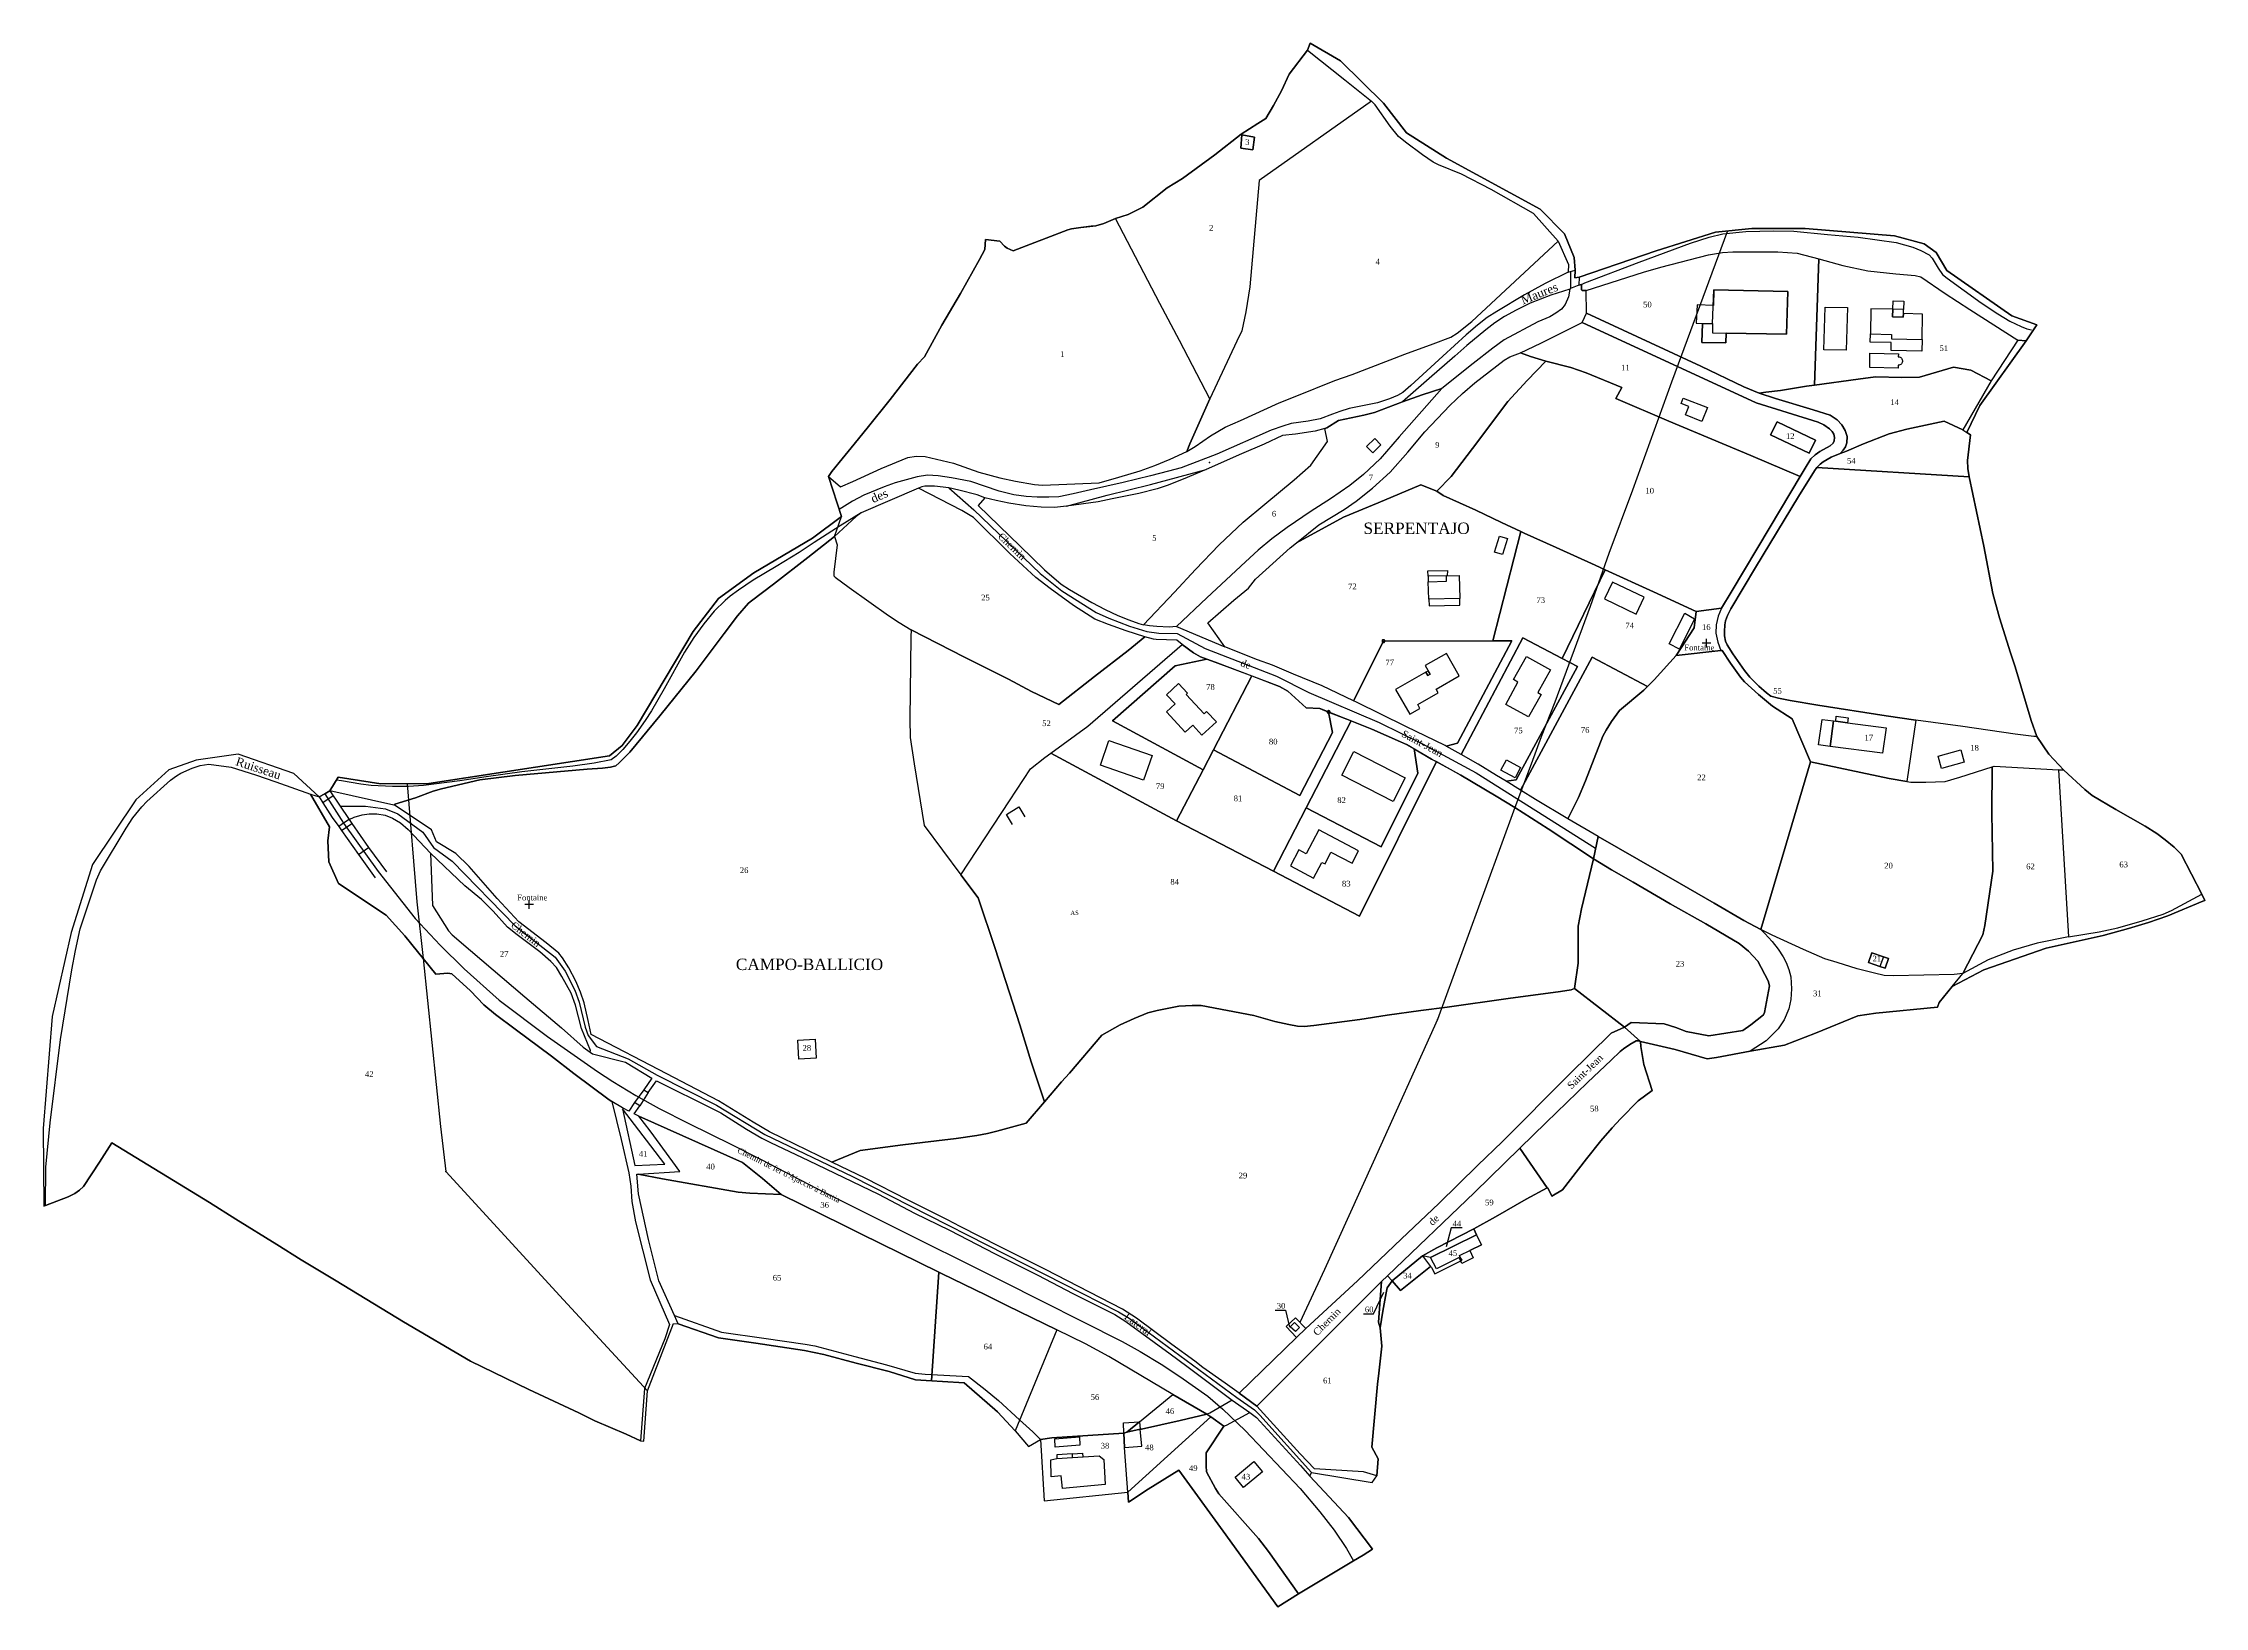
# Model space of a CAD drawing. Extents: x 1208681 to 1209440, y 6152548 to 6153096.
import ezdxf

# ---------------------------------------------------------------- set-up
doc = ezdxf.new("R2010")
doc.units = 0
doc.linetypes.add('CONTINU', pattern=[0])
doc.layers.get('0').update_dxf_attribs({"linetype": 'CONTINU'})
for name, color, linetype in [('1FLECHEFL', 7, 'CONTINU'), ('1LIEUDIT', 7, 'CONTINU'), ('1PARCELLE', 7, 'CONTINU'), ('1PYLONE', 7, 'CONTINU'), ('1SECTION', 7, 'CONTINU'), ('1SUBDSECT', 7, 'CONTINU'), ('1TRONFLUV', 7, 'CONTINU'), ('1TRONROU', 7, 'CONTINU'), ('1TROUPARCELLE', 7, 'CONTINU'), ('1ZONCOMM', 7, 'CONTINU'), ('3BATIDUR', 7, 'CONTINU'), ('3BATILEGER', 7, 'CONTINU'), ('3BORNE', 7, 'CONTINU'), ('3CALVAIRE', 7, 'CONTINU'), ('3CALVAIRETEX', 7, 'CONTINU'), ('3CHEMIN', 7, 'CONTINU'), ('3FISCLINE', 7, 'CONTINUOUS'), ('3FLECHEPAR', 7, 'CONTINU'), ('3GAZODUC', 7, 'CONTINU'), ('3LIEUDITTEX', 7, 'CONTINU'), ('3PARCELLETEX', 7, 'CONTINU'), ('3PISCINE', 7, 'CONTINUOUS'), ('3SENTIER', 7, 'CONTINU'), ('3SNCF', 7, 'CONTINU'), ('3SNCFTEX', 7, 'CONTINU'), ('3TRONFLUVTEX', 7, 'CONTINU'), ('3TRONROUTEX', 7, 'CONTINU'), ('3ZONCOMMTEX', 7, 'CONTINU')]:
    doc.layers.add(name, color=color, linetype=linetype)
doc.styles.get("Standard").update_dxf_attribs({"font": 'Times New Roman'})

# ---------------------------------------------------------------- blocks, each defined once
blk = doc.blocks.new('PYLONE1')
blk.add_point((0, 0))
blk = doc.blocks.new('DETATOPO')
for points in [[(-1.5, 0), (1.5, 0)], [(0, -1.5), (0, 1.5)]]:
    blk.add_lwpolyline(points)
blk = doc.blocks.new('FLECHRU1')
blk.add_point((0, 0))
blk = doc.blocks.new('BORLIPRO')
blk.add_lwpolyline([(-0.07, 0.5), (-0.19, 0.47), (-0.31, 0.4), (-0.4, 0.31), (-0.47, 0.19), (-0.5, 0.07), (-0.5, -0.07), (-0.47, -0.19), (-0.4, -0.31), (-0.31, -0.4), (-0.19, -0.47), (-0.07, -0.5), (0.07, -0.5), (0.19, -0.47), (0.31, -0.4), (0.4, -0.31), (0.47, -0.19), (0.5, -0.07), (0.5, 0.07), (0.47, 0.19), (0.4, 0.31), (0.31, 0.4), (0.19, 0.47), (0.07, 0.5)], close=True)

msp = doc.modelspace()

# ---------------------------------------------------------------- linework, layer by layer
at = {"layer": '1LIEUDIT'}
for points in [[(1208958.88, 6152922.84), (1208961.35, 6152929.88), (1208956.73, 6152943.9), (1208957.98, 6152945.61), (1208961.61, 6152950.11), (1208964.77, 6152953.89), (1208970.34, 6152960.79), (1208978.38, 6152970.89), (1208988.03, 6152983.24), (1208990.41, 6152985.84), (1208996.5, 6152996.96), (1209003.02, 6153008.03), (1209009.78, 6153019.9), (1209011.55, 6153023.41), (1209011.79, 6153026.98), (1209016.86, 6153026.34), (1209018.45, 6153024.62), (1209019.4, 6153023.95), (1209021.58, 6153022.98), (1209040.73, 6153030.32), (1209041.95, 6153030.69), (1209045.31, 6153031.19), (1209050.53, 6153031.77), (1209053.39, 6153032.56), (1209057.49, 6153034.28), (1209061.9, 6153035.77), (1209066.97, 6153038.32), (1209075.54, 6153045.1), (1209080.95, 6153048.35), (1209092.24, 6153056.7), (1209101.49, 6153063.93), (1209107.31, 6153067.67), (1209110.13, 6153069.34), (1209112.9, 6153073.95), (1209115.61, 6153079.1), (1209118.32, 6153084.99), (1209124.8, 6153093.3), (1209125.76, 6153095.78), (1209136.36, 6153089.59), (1209151.41, 6153074.75), (1209159.56, 6153064.35), (1209173.51, 6153055.46), (1209206.38, 6153037.61), (1209214.95, 6153028.92), (1209218.37, 6153020.71), (1209218.68, 6153016.25), (1209218.52, 6153013.5), (1209220.04, 6153013.74), (1209247.13, 6153022.94), (1209267.94, 6153029.54), (1209280.64, 6153030.86), (1209299.4, 6153030.84), (1209330.67, 6153028.22), (1209341.08, 6153025.42), (1209345.26, 6153022.39), (1209349.07, 6153016.12), (1209371.85, 6153000.15), (1209380.62, 6152997.06), (1209376.82, 6152991.42), (1209360.64, 6152968.74), (1209356.07, 6152959.31), (1209357.32, 6152958.48), (1209356.25, 6152949.43), (1209356.37, 6152946.7), (1209356.93, 6152943.71), (1209361.97, 6152919.39), (1209365.23, 6152902.85), (1209367.46, 6152894.33), (1209371.39, 6152882.08), (1209372.97, 6152877.17), (1209378.62, 6152858.28), (1209380.61, 6152852.67), (1209384.87, 6152846.49), (1209390.11, 6152840.96), (1209397.42, 6152834.11), (1209400.01, 6152832), (1209408.38, 6152827.06), (1209418.64, 6152821.24), (1209422.69, 6152818.71), (1209425.58, 6152816.53), (1209428.76, 6152813.88), (1209431.24, 6152811.49), (1209438.51, 6152797.42), (1209439.52, 6152795.24), (1209438.82, 6152794.95), (1209426.52, 6152789.85), (1209419.73, 6152787.51), (1209412.77, 6152785.39), (1209403.91, 6152782.9), (1209383.86, 6152778.47), (1209362.05, 6152770.92), (1209350.88, 6152765.1), (1209346.41, 6152759.49), (1209345.76, 6152757.75), (1209324.19, 6152755.69), (1209317.8, 6152754.75), (1209302.97, 6152748.69), (1209292.11, 6152744.5), (1209280.04, 6152742.42), (1209268.24, 6152740.13), (1209264.92, 6152739.75), (1209253.73, 6152742.92), (1209241.59, 6152745.81), (1209236, 6152750.85), (1209218.41, 6152764.34), (1209219.68, 6152773.29), (1209219.69, 6152782.49), (1209219.78, 6152786.18), (1209220.86, 6152792.28), (1209225.06, 6152809.81), (1209209.18, 6152820.28), (1209197.46, 6152827.84), (1209190.93, 6152831.78), (1209178.58, 6152839.21), (1209168.31, 6152844.81), (1209159.53, 6152849.93), (1209157.43, 6152850.87), (1209147.36, 6152855.24), (1209129.13, 6152862.52), (1209124.28, 6152862.72), (1209117.91, 6152868.62), (1209114.95, 6152870.26), (1209092.44, 6152878.83), (1209087.2, 6152880.61), (1209084.76, 6152882), (1209080.87, 6152885), (1209078.92, 6152886.51), (1209071.65, 6152886.76), (1209070.73, 6152886.88), (1209067.75, 6152887.6), (1209061.13, 6152889.74), (1209054.99, 6152891.98), (1209050.22, 6152893.86), (1209042.68, 6152898.68), (1209034.54, 6152904.59), (1209029.53, 6152908.49), (1209020.41, 6152916.91), (1209007.63, 6152929.54), (1209003.54, 6152931.96), (1208988.36, 6152939.83), (1208968.23, 6152931.08), (1208966.52, 6152929.79), (1208958.88, 6152922.84)], [(1208958.88, 6152922.84), (1208961.35, 6152929.88), (1208951.17, 6152922.2), (1208930.56, 6152910.14), (1208918.12, 6152901.08), (1208909.34, 6152889.47), (1208889.66, 6152856.61), (1208884.41, 6152849.59), (1208879.93, 6152845.94), (1208816.57, 6152836.19), (1208799.75, 6152836.06), (1208784.8, 6152838.41), (1208781.84, 6152833.65), (1208780.12, 6152832.66), (1208778.11, 6152831.51), (1208769.16, 6152839.77), (1208749.65, 6152846.54), (1208734.97, 6152844.43), (1208725.39, 6152841.01), (1208713.79, 6152830.52), (1208698.55, 6152807.84), (1208691.14, 6152784.01), (1208684.47, 6152754.59), (1208681.31, 6152715.32), (1208681.55, 6152688), (1208682.1, 6152688.21), (1208690.02, 6152691.33), (1208692.41, 6152692.49), (1208694.08, 6152693.67), (1208695.38, 6152694.92), (1208701, 6152703.42), (1208705.38, 6152710.23), (1208739.67, 6152689.36), (1208748.87, 6152683.44), (1208763.26, 6152674.65), (1208771.74, 6152669.26), (1208784.04, 6152661.81), (1208807.64, 6152647.48), (1208831.18, 6152633.74), (1208851.63, 6152623.81), (1208869.17, 6152615.52), (1208874.75, 6152612.73), (1208885.82, 6152608.05), (1208890.82, 6152605.75), (1208891.99, 6152605.68), (1208893.24, 6152623.25), (1208902.37, 6152646.87), (1208904.06, 6152646.75), (1208918.13, 6152641.84), (1208931.33, 6152639.99), (1208948.32, 6152637.39), (1208955.17, 6152636.07), (1208966.5, 6152632.99), (1208978.05, 6152630.07), (1208987.25, 6152627.09), (1209004.33, 6152626.11), (1209016.04, 6152615.93), (1209022.24, 6152609.27), (1209026.96, 6152603.8), (1209031.14, 6152606.23), (1209032.38, 6152584.71), (1209061.71, 6152587.79), (1209061.99, 6152584.29), (1209068.9, 6152588.75), (1209079.66, 6152595.43), (1209095.2, 6152574.05), (1209114.42, 6152547.58), (1209121.6, 6152552.07), (1209136.78, 6152561.19), (1209140.94, 6152563.65), (1209144.36, 6152565.68), (1209147.53, 6152567.74), (1209139.17, 6152578.85), (1209125.6, 6152593.32), (1209126.23, 6152594.64), (1209147.42, 6152591.11), (1209149.09, 6152593.48), (1209149.54, 6152599.44), (1209147.3, 6152603.52), (1209149.35, 6152625.63), (1209149.79, 6152629.51), (1209150.85, 6152638.98), (1209150.24, 6152645.34), (1209151.16, 6152651.22), (1209152.39, 6152657.67), (1209152.72, 6152659.37), (1209154.45, 6152661.9), (1209157.41, 6152658.51), (1209167.91, 6152666.9), (1209168.22, 6152666.51), (1209169.4, 6152664.3), (1209179.03, 6152669.05), (1209178.37, 6152670.2), (1209178.07, 6152670.75), (1209185.79, 6152674.45), (1209184.11, 6152677.99), (1209183.18, 6152680.04), (1209190.71, 6152684.29), (1209201.54, 6152690.49), (1209208.82, 6152694.44), (1209209.15, 6152694.26), (1209210.53, 6152691.55), (1209214.21, 6152693.71), (1209222.68, 6152704.63), (1209227.65, 6152710.92), (1209231.63, 6152715.46), (1209234.61, 6152718.66), (1209240.76, 6152725.01), (1209245.74, 6152728.57), (1209242.73, 6152737.71), (1209241.7, 6152744.07), (1209241.59, 6152745.81), (1209236, 6152750.85), (1209218.41, 6152764.34), (1209219.68, 6152773.29), (1209219.69, 6152782.49), (1209219.78, 6152786.18), (1209220.86, 6152792.28), (1209225.06, 6152809.81), (1209209.18, 6152820.28), (1209197.46, 6152827.84), (1209190.93, 6152831.78), (1209178.58, 6152839.21), (1209168.31, 6152844.81), (1209159.53, 6152849.93), (1209157.43, 6152850.87), (1209147.36, 6152855.24), (1209129.13, 6152862.52), (1209124.28, 6152862.72), (1209117.91, 6152868.62), (1209114.95, 6152870.26), (1209092.44, 6152878.83), (1209087.2, 6152880.61), (1209084.76, 6152882), (1209080.87, 6152885), (1209078.92, 6152886.51), (1209071.65, 6152886.76), (1209070.73, 6152886.88), (1209067.75, 6152887.6), (1209061.13, 6152889.74), (1209054.99, 6152891.98), (1209050.22, 6152893.86), (1209042.68, 6152898.68), (1209034.54, 6152904.59), (1209029.53, 6152908.49), (1209020.41, 6152916.91), (1209007.63, 6152929.54), (1209003.54, 6152931.96), (1208988.36, 6152939.83), (1208968.23, 6152931.08), (1208966.52, 6152929.79), (1208958.88, 6152922.84)]]:
    msp.add_lwpolyline(points, close=True, dxfattribs=at)
at = {"layer": '1PARCELLE'}
for points in [[(1209079.92, 6152991.58), (1209073, 6153004.49), (1209057.49, 6153034.28), (1209061.9, 6153035.77), (1209066.97, 6153038.32), (1209075.54, 6153045.1), (1209080.95, 6153048.35), (1209092.24, 6153056.7), (1209101.49, 6153063.93), (1209107.31, 6153067.67), (1209110.13, 6153069.34), (1209112.9, 6153073.95), (1209115.61, 6153079.1), (1209118.32, 6153084.99), (1209124.8, 6153093.3), (1209137.9, 6153082.9), (1209147.2, 6153075.47), (1209107.8, 6153047.62), (1209104.54, 6153010.33), (1209103.17, 6153001.56), (1209101.69, 6152995), (1209100.05, 6152991.27), (1209090.48, 6152971.09), (1209079.92, 6152991.58)], [(1209082.47, 6152952.64), (1209085.33, 6152954.44), (1209090.77, 6152958.09), (1209095.9, 6152961.12), (1209101.23, 6152963.56), (1209114.9, 6152969.67), (1209120.43, 6152971.9), (1209134.38, 6152977.53), (1209140.45, 6152979.69), (1209158.92, 6152986.76), (1209168.89, 6152990.33), (1209175.05, 6152992.68), (1209177.24, 6152994.11), (1209182.47, 6152998.2), (1209212.69, 6153026.4), (1209204.11, 6153036.04), (1209189.21, 6153044.52), (1209178.75, 6153049.87), (1209170.76, 6153053.2), (1209168.88, 6153054.14), (1209165.15, 6153056.65), (1209159.19, 6153061.06), (1209156.72, 6153063.12), (1209153.78, 6153066.68), (1209148.5, 6153074.13), (1209147.2, 6153075.47), (1209107.8, 6153047.62), (1209104.54, 6153010.33), (1209103.17, 6153001.56), (1209101.69, 6152995), (1209100.05, 6152991.27), (1209090.48, 6152971.09), (1209083.5, 6152955.34), (1209082.47, 6152952.64)], [(1209106.2, 6153062.82), (1209101.7, 6153063.67), (1209101.34, 6153059.04), (1209105.59, 6153058.46), (1209106.2, 6153062.82)], [(1209082.47, 6152952.64), (1209083.5, 6152955.34), (1209090.48, 6152971.09), (1209079.92, 6152991.58), (1209073, 6153004.49), (1209057.49, 6153034.28), (1209053.39, 6153032.56), (1209050.53, 6153031.77), (1209048.95, 6153031.59), (1209045.31, 6153031.19), (1209041.95, 6153030.69), (1209040.73, 6153030.32), (1209021.58, 6153022.98), (1209019.4, 6153023.95), (1209018.45, 6153024.62), (1209016.86, 6153026.34), (1209011.79, 6153026.98), (1209011.55, 6153023.41), (1209009.78, 6153019.9), (1209003.02, 6153008.03), (1208996.5, 6152996.96), (1208990.41, 6152985.84), (1208988.03, 6152983.24), (1208978.38, 6152970.89), (1208970.34, 6152960.79), (1208964.77, 6152953.89), (1208961.61, 6152950.11), (1208957.98, 6152945.61), (1208956.73, 6152943.9), (1208960.95, 6152940.26), (1208965.25, 6152942.08), (1208975.19, 6152946.65), (1208984.62, 6152950.48), (1208987.46, 6152951.03), (1208990.65, 6152950.86), (1209000.64, 6152948.52), (1209009.46, 6152945.35), (1209016.86, 6152943.36), (1209022.34, 6152942.22), (1209029.07, 6152941.1), (1209031.81, 6152940.88), (1209051.75, 6152941.66), (1209058.55, 6152943.61), (1209066.03, 6152945.91), (1209071.28, 6152947.73), (1209076.65, 6152949.94), (1209082.47, 6152952.64)], [(1209222.62, 6153001.16), (1209222.58, 6153009.03), (1209242.67, 6153015.52), (1209248.68, 6153017.28), (1209265.47, 6153021.54), (1209270.39, 6153022.46), (1209273.94, 6153022.69), (1209289.79, 6153022.65), (1209296.55, 6153022.12), (1209304.15, 6153020.18), (1209302.66, 6152975.94), (1209299.77, 6152975.52), (1209290.7, 6152974.01), (1209285.61, 6152973.49), (1209283.27, 6152973.05), (1209277.86, 6152975.36), (1209262.72, 6152982.52), (1209222.62, 6153001.16)], [(1209364.57, 6152977.46), (1209357.49, 6152981.12), (1209351.37, 6152982.18), (1209339.47, 6152978.73), (1209333.29, 6152978.62), (1209324, 6152978.78), (1209317.93, 6152978.05), (1209302.66, 6152975.94), (1209304.15, 6153020.18), (1209312.61, 6153017.89), (1209321.28, 6153015.98), (1209331.2, 6153014.98), (1209337.91, 6153014.36), (1209339.96, 6153013.93), (1209348.48, 6153008.09), (1209357.13, 6153002.44), (1209373.95, 6152991.73), (1209364.57, 6152977.46)], [(1209171.93, 6152974.67), (1209156.89, 6152957.73), (1209150.31, 6152950.02), (1209144.44, 6152944.63), (1209139.63, 6152940.66), (1209132.87, 6152936.05), (1209126.05, 6152931.77), (1209117.61, 6152925.98), (1209112.3, 6152921.97), (1209107.5, 6152918.06), (1209103.07, 6152913.97), (1209089.43, 6152901.37), (1209078.87, 6152891.28), (1209095.74, 6152884.2), (1209089.8, 6152892.55), (1209098.98, 6152900.57), (1209104.04, 6152904.69), (1209106.5, 6152907.83), (1209118.7, 6152918.81), (1209120.92, 6152920.64), (1209128.73, 6152926.93), (1209137.59, 6152932.29), (1209141.91, 6152935.27), (1209147.55, 6152939.82), (1209153.8, 6152945.43), (1209160.03, 6152952.43), (1209165.96, 6152959.59), (1209174.69, 6152968.81), (1209179.21, 6152973.03), (1209183.53, 6152976.76), (1209193.79, 6152984.64), (1209195.7, 6152985.82), (1209199.46, 6152987.19), (1209206.61, 6152990.61), (1209221.17, 6152997.88), (1209222, 6152999.58), (1209222.62, 6153001.16), (1209222.58, 6153009.03), (1209221.14, 6153009.05), (1209220.87, 6153009.29), (1209220.85, 6153011.15), (1209220.01, 6153010.91), (1209217.03, 6153009.74), (1209216.75, 6153009.6), (1209216.38, 6153006.87), (1209215.16, 6153004.23), (1209213.84, 6153002.56), (1209211.87, 6153001.1), (1209209.75, 6152999.91), (1209205.62, 6152998.07), (1209193.71, 6152991.82), (1209189.84, 6152988.91), (1209182.94, 6152983.49), (1209171.93, 6152974.67)], [(1209280.24, 6152951.25), (1209251.58, 6152963.33), (1209232.92, 6152971.19), (1209235.01, 6152975.04), (1209222.55, 6152980.22), (1209217.13, 6152982.1), (1209208.35, 6152984.27), (1209202.97, 6152985.9), (1209199.46, 6152987.19), (1209206.61, 6152990.61), (1209221.17, 6152997.88), (1209282.21, 6152969.74), (1209303.9, 6152962.96), (1209305.86, 6152962.03), (1209307.87, 6152960.64), (1209308.8, 6152959.61), (1209309.35, 6152958.76), (1209309.62, 6152957.6), (1209309.52, 6152956.43), (1209309.12, 6152955.6), (1209308.12, 6152954.57), (1209304.51, 6152952.65), (1209302.88, 6152951.52), (1209301.39, 6152950.11), (1209299.3, 6152946.83), (1209297.62, 6152943.86), (1209280.24, 6152951.25)], [(1209328.81, 6152837.98), (1209301.27, 6152843.86), (1209294.78, 6152858.85), (1209287.88, 6152863.29), (1209283, 6152867.39), (1209278.1, 6152871.87), (1209276.72, 6152873.51), (1209273.13, 6152878.39), (1209270.24, 6152882.82), (1209269.75, 6152882.85), (1209254.06, 6152881.1), (1209260.41, 6152890.79), (1209261.12, 6152896.56), (1209269.99, 6152897.67), (1209273.36, 6152903.32), (1209287.11, 6152926.21), (1209297.62, 6152943.86), (1209299.3, 6152946.83), (1209301.39, 6152950.11), (1209302.88, 6152951.52), (1209304.51, 6152952.65), (1209308.12, 6152954.57), (1209309.12, 6152955.6), (1209309.52, 6152956.43), (1209309.62, 6152957.6), (1209309.35, 6152958.76), (1209308.8, 6152959.61), (1209307.87, 6152960.64), (1209305.86, 6152962.03), (1209303.9, 6152962.96), (1209282.21, 6152969.74), (1209221.17, 6152997.88), (1209222, 6152999.58), (1209222.62, 6153001.16), (1209262.72, 6152982.52), (1209277.86, 6152975.36), (1209283.27, 6152973.05), (1209288.95, 6152971.19), (1209302.14, 6152967.21), (1209308.08, 6152965.33), (1209310.54, 6152963.76), (1209312.25, 6152961.99), (1209313.39, 6152960.01), (1209314.11, 6152957.86), (1209313.96, 6152955.72), (1209313.49, 6152954.3), (1209312.72, 6152953.1), (1209311.62, 6152951.9), (1209308.43, 6152950.61), (1209305.67, 6152949.04), (1209304.56, 6152948.18), (1209303.44, 6152947), (1209302.57, 6152945.88), (1209297.05, 6152936.91), (1209281.88, 6152911.94), (1209273.28, 6152897.49), (1209272.16, 6152895.16), (1209271.45, 6152893.29), (1209271.12, 6152891.92), (1209271, 6152889.56), (1209271.07, 6152887.97), (1209271.46, 6152886.1), (1209272, 6152884.84), (1209273.96, 6152881.7), (1209278.06, 6152875.85), (1209279.9, 6152873.53), (1209283.13, 6152870.34), (1209285.74, 6152868.01), (1209287.26, 6152866.9), (1209290.04, 6152866.1), (1209294.08, 6152865.3), (1209303.8, 6152863.7), (1209327.71, 6152859.97), (1209338.18, 6152858.47), (1209334.99, 6152836.92), (1209328.81, 6152837.98)], [(1209120.92, 6152920.64), (1209128.73, 6152926.93), (1209137.59, 6152932.29), (1209141.91, 6152935.27), (1209147.55, 6152939.82), (1209153.8, 6152945.43), (1209160.03, 6152952.43), (1209165.96, 6152959.59), (1209174.69, 6152968.81), (1209179.21, 6152973.03), (1209183.53, 6152976.76), (1209193.79, 6152984.64), (1209195.7, 6152985.82), (1209199.46, 6152987.19), (1209202.97, 6152985.9), (1209208.35, 6152984.27), (1209201.81, 6152977.51), (1209195.08, 6152970.18), (1209182.61, 6152953.64), (1209175.21, 6152943.83), (1209170.17, 6152938.68), (1209164.53, 6152940.97), (1209149.59, 6152934.62), (1209137.45, 6152929.6), (1209120.92, 6152920.64)], [(1209261.12, 6152896.56), (1209246.19, 6152903.45), (1209229.25, 6152911.18), (1209225.66, 6152912.82), (1209212.03, 6152918.97), (1209200.76, 6152923.98), (1209199.61, 6152924.53), (1209192.79, 6152927.75), (1209183.88, 6152932.01), (1209172.38, 6152937.24), (1209170.17, 6152938.68), (1209175.21, 6152943.83), (1209182.61, 6152953.64), (1209195.08, 6152970.18), (1209201.81, 6152977.51), (1209208.35, 6152984.27), (1209217.13, 6152982.1), (1209222.55, 6152980.22), (1209235.01, 6152975.04), (1209232.92, 6152971.19), (1209251.58, 6152963.33), (1209280.24, 6152951.25), (1209297.62, 6152943.86), (1209287.11, 6152926.21), (1209273.36, 6152903.32), (1209269.99, 6152897.67), (1209261.12, 6152896.56)], [(1209354.67, 6152960.24), (1209348.11, 6152963.32), (1209334.99, 6152960.41), (1209328.78, 6152958.79), (1209319.77, 6152955.31), (1209313.82, 6152952.72), (1209311.62, 6152951.9), (1209312.72, 6152953.1), (1209313.49, 6152954.3), (1209313.96, 6152955.72), (1209314.11, 6152957.86), (1209313.39, 6152960.01), (1209312.25, 6152961.99), (1209310.54, 6152963.76), (1209308.08, 6152965.33), (1209302.14, 6152967.21), (1209288.95, 6152971.19), (1209283.27, 6152973.05), (1209285.61, 6152973.49), (1209290.7, 6152974.01), (1209299.77, 6152975.52), (1209302.66, 6152975.94), (1209317.93, 6152978.05), (1209324, 6152978.78), (1209333.29, 6152978.62), (1209339.47, 6152978.73), (1209351.37, 6152982.18), (1209357.49, 6152981.12), (1209364.57, 6152977.46), (1209354.67, 6152960.24)], [(1209067.29, 6152891.88), (1209078.18, 6152903.29), (1209085.46, 6152911.22), (1209093.84, 6152919.96), (1209102.24, 6152927.82), (1209109.76, 6152934.16), (1209120.06, 6152942.68), (1209125.94, 6152947.8), (1209131.8, 6152956.15), (1209130.91, 6152960.67), (1209131.52, 6152960.95), (1209135.66, 6152963.51), (1209144.5, 6152965.32), (1209148.31, 6152966.37), (1209158.12, 6152970.04), (1209165.03, 6152972.49), (1209171.93, 6152974.67), (1209156.89, 6152957.73), (1209150.31, 6152950.02), (1209144.44, 6152944.63), (1209139.63, 6152940.66), (1209132.87, 6152936.05), (1209126.05, 6152931.77), (1209117.61, 6152925.98), (1209112.3, 6152921.97), (1209107.5, 6152918.06), (1209103.07, 6152913.97), (1209089.43, 6152901.37), (1209078.87, 6152891.28), (1209076.31, 6152891.1), (1209071.97, 6152891.23), (1209069.35, 6152891.46), (1209067.29, 6152891.88)], [(1209067.29, 6152891.88), (1209078.18, 6152903.29), (1209085.46, 6152911.22), (1209093.84, 6152919.96), (1209102.24, 6152927.82), (1209109.76, 6152934.16), (1209120.06, 6152942.68), (1209125.94, 6152947.8), (1209131.8, 6152956.15), (1209130.91, 6152960.67), (1209127.5, 6152959.8), (1209120.57, 6152958.74), (1209116.05, 6152958.24), (1209109.61, 6152955.2), (1209101.66, 6152951.8), (1209089.2, 6152946.33), (1209081.15, 6152942.97), (1209075.51, 6152940.77), (1209072.02, 6152939.53), (1209065.62, 6152937.97), (1209056.31, 6152936.01), (1209051.34, 6152934.94), (1209040.21, 6152933.42), (1209035.98, 6152932.95), (1209031.4, 6152933.07), (1209026.01, 6152933.58), (1209019.96, 6152934.5), (1209015.55, 6152935.4), (1209011.56, 6152936.39), (1209009.29, 6152933.73), (1209024.01, 6152919.39), (1209032.58, 6152911.1), (1209038.36, 6152906.11), (1209041.25, 6152904.25), (1209049.11, 6152899.72), (1209053.85, 6152897.22), (1209058.24, 6152895.18), (1209062.07, 6152893.61), (1209065.58, 6152892.35), (1209067.29, 6152891.88)], [(1209289.47, 6152963.04), (1209287.23, 6152958.45), (1209300.76, 6152952.07), (1209302.97, 6152956.59), (1209289.47, 6152963.04)], [(1209356.93, 6152943.71), (1209303.44, 6152947), (1209304.56, 6152948.18), (1209305.67, 6152949.04), (1209308.43, 6152950.61), (1209311.62, 6152951.9), (1209313.82, 6152952.72), (1209319.77, 6152955.31), (1209328.78, 6152958.79), (1209334.99, 6152960.41), (1209348.11, 6152963.32), (1209354.67, 6152960.24), (1209356.07, 6152959.31), (1209357.32, 6152958.48), (1209356.25, 6152949.43), (1209356.37, 6152946.7), (1209356.93, 6152943.71)], [(1209356.93, 6152943.71), (1209361.97, 6152919.39), (1209365.23, 6152902.85), (1209367.46, 6152894.33), (1209371.39, 6152882.08), (1209372.97, 6152877.17), (1209378.62, 6152858.28), (1209380.61, 6152852.67), (1209379.51, 6152852.73), (1209373.02, 6152853.56), (1209354.7, 6152856.24), (1209338.18, 6152858.47), (1209327.71, 6152859.97), (1209303.8, 6152863.7), (1209294.08, 6152865.3), (1209290.04, 6152866.1), (1209287.26, 6152866.9), (1209285.74, 6152868.01), (1209283.13, 6152870.34), (1209279.9, 6152873.53), (1209278.06, 6152875.85), (1209273.96, 6152881.7), (1209272, 6152884.84), (1209271.46, 6152886.1), (1209271.07, 6152887.97), (1209271, 6152889.56), (1209271.12, 6152891.92), (1209271.45, 6152893.29), (1209272.16, 6152895.16), (1209273.28, 6152897.49), (1209281.88, 6152911.94), (1209297.05, 6152936.91), (1209302.57, 6152945.88), (1209303.44, 6152947), (1209356.93, 6152943.71)], [(1208958.88, 6152922.84), (1208959.76, 6152919.94), (1208958.58, 6152910.31), (1208958.63, 6152909.09), (1208959.05, 6152908.56), (1208964.04, 6152904.9), (1208977.83, 6152895.13), (1208981.55, 6152892.68), (1208985.75, 6152890.14), (1209004.51, 6152880.53), (1209019.85, 6152872.78), (1209027.98, 6152868.54), (1209037.53, 6152863.96), (1209050.11, 6152873.73), (1209061.93, 6152882.91), (1209067.75, 6152887.6), (1209061.13, 6152889.74), (1209054.99, 6152891.98), (1209050.22, 6152893.86), (1209042.68, 6152898.68), (1209034.54, 6152904.59), (1209029.53, 6152908.49), (1209020.41, 6152916.91), (1209007.63, 6152929.54), (1209003.54, 6152931.96), (1208988.36, 6152939.83), (1208968.23, 6152931.08), (1208966.52, 6152929.79), (1208958.88, 6152922.84)], [(1209140.93, 6152865.24), (1209129.98, 6152870.49), (1209119.9, 6152874.56), (1209112.5, 6152877.69), (1209107.3, 6152879.54), (1209095.74, 6152884.2), (1209089.8, 6152892.55), (1209098.98, 6152900.57), (1209104.04, 6152904.69), (1209106.5, 6152907.83), (1209118.7, 6152918.81), (1209120.92, 6152920.64), (1209137.45, 6152929.6), (1209149.59, 6152934.62), (1209164.53, 6152940.97), (1209170.17, 6152938.68), (1209172.38, 6152937.24), (1209183.88, 6152932.01), (1209192.79, 6152927.75), (1209199.61, 6152924.53), (1209189.83, 6152886.29), (1209151.43, 6152886.16), (1209140.93, 6152865.24)], [(1208940.63, 6152711.9), (1208936.05, 6152714.14), (1208930.28, 6152717.54), (1208918.2, 6152724.94), (1208900.02, 6152734.46), (1208873.49, 6152748.22), (1208872.47, 6152753.15), (1208871, 6152759.35), (1208869.74, 6152763.03), (1208868.1, 6152766.96), (1208865.68, 6152771.63), (1208863.47, 6152775.13), (1208862.12, 6152776.78), (1208857.76, 6152780.38), (1208848.19, 6152787.7), (1208840.57, 6152795.94), (1208830.75, 6152807.1), (1208826, 6152811.74), (1208819.22, 6152815.79), (1208817.51, 6152819.99), (1208804.71, 6152828.46), (1208804.3, 6152828.63), (1208804.66, 6152829.02), (1208811.9, 6152831.2), (1208818.13, 6152833.52), (1208821.05, 6152834.32), (1208834.48, 6152837.56), (1208846.85, 6152839.05), (1208872.06, 6152841.24), (1208877.48, 6152841.59), (1208880.29, 6152841.94), (1208882.17, 6152842.48), (1208883.32, 6152843.45), (1208887.02, 6152847.22), (1208897.54, 6152859.95), (1208910.29, 6152875.78), (1208920.13, 6152888.77), (1208924.84, 6152894.99), (1208928.72, 6152899.44), (1208929.78, 6152900.33), (1208937.5, 6152906.17), (1208949.56, 6152915.43), (1208958.88, 6152922.84), (1208959.76, 6152919.94), (1208958.58, 6152910.31), (1208958.63, 6152909.09), (1208959.05, 6152908.56), (1208964.04, 6152904.9), (1208977.83, 6152895.13), (1208981.55, 6152892.68), (1208985.75, 6152890.14), (1208985.59, 6152887.63), (1208985.25, 6152858.75), (1208985.42, 6152852.4), (1208986.82, 6152843.18), (1208990.33, 6152821.47), (1209003.13, 6152804.2), (1209009.21, 6152796.16), (1209015.18, 6152778.4), (1209023.88, 6152751.56), (1209027.87, 6152738.68), (1209032.51, 6152724.61), (1209026.05, 6152717.11), (1209015.8, 6152714.37), (1209012.58, 6152713.56), (1209008.79, 6152712.77), (1209001.59, 6152711.71), (1208982.83, 6152709.59), (1208967.9, 6152707.56), (1208957.95, 6152703.48), (1208940.63, 6152711.9)], [(1209178.68, 6152846.38), (1209173.45, 6152849.33), (1209177.4, 6152850.36), (1209196.45, 6152886.31), (1209189.83, 6152886.29), (1209199.61, 6152924.53), (1209200.76, 6152923.98), (1209212.03, 6152918.97), (1209225.66, 6152912.82), (1209229.25, 6152911.18), (1209214.13, 6152880.1), (1209200.36, 6152887.26), (1209178.68, 6152846.38)], [(1209199.54, 6152833.85), (1209194.42, 6152837), (1209198.03, 6152837.48), (1209219.52, 6152877.3), (1209214.13, 6152880.1), (1209229.25, 6152911.18), (1209246.19, 6152903.45), (1209261.12, 6152896.56), (1209260.41, 6152890.79), (1209254.06, 6152881.1), (1209246.38, 6152872.59), (1209244, 6152870.25), (1209224.65, 6152880.48), (1209199.54, 6152833.85)], [(1208985.75, 6152890.14), (1208985.59, 6152887.63), (1208985.25, 6152858.75), (1208985.42, 6152852.4), (1208986.82, 6152843.18), (1208990.33, 6152821.47), (1209003.13, 6152804.2), (1209020.27, 6152830.21), (1209027.63, 6152841.35), (1209032.7, 6152845.34), (1209034.75, 6152846.85), (1209047.68, 6152856.3), (1209080.87, 6152885), (1209078.92, 6152886.51), (1209071.65, 6152886.76), (1209070.73, 6152886.88), (1209067.75, 6152887.6), (1209061.93, 6152882.91), (1209050.11, 6152873.73), (1209037.53, 6152863.96), (1209027.98, 6152868.54), (1209019.85, 6152872.78), (1209004.51, 6152880.53), (1208985.75, 6152890.14)], [(1209034.75, 6152846.85), (1209047.68, 6152856.3), (1209080.87, 6152885), (1209084.76, 6152882), (1209087.2, 6152880.61), (1209089.5, 6152879.83), (1209078.35, 6152877.47), (1209056.37, 6152858.16), (1209088.22, 6152841.06), (1209078.88, 6152823.18), (1209034.75, 6152846.85)], [(1209173.45, 6152849.33), (1209173.13, 6152849.51), (1209159.32, 6152856.23), (1209141.96, 6152864.75), (1209140.93, 6152865.24), (1209151.43, 6152886.16), (1209189.83, 6152886.29), (1209196.45, 6152886.31), (1209177.4, 6152850.36), (1209173.45, 6152849.33)], [(1209194.42, 6152837), (1209191.07, 6152839.05), (1209184.6, 6152843.04), (1209178.68, 6152846.38), (1209200.36, 6152887.26), (1209214.13, 6152880.1), (1209219.52, 6152877.3), (1209198.03, 6152837.48), (1209194.42, 6152837)], [(1209283.79, 6152785.01), (1209277.8, 6152788.22), (1209267.41, 6152794.31), (1209255.27, 6152801.31), (1209226.7, 6152817.67), (1209216.09, 6152823.81), (1209219.87, 6152831.38), (1209222.34, 6152837.21), (1209228.4, 6152852.8), (1209229.51, 6152854.92), (1209231.45, 6152857.97), (1209234.25, 6152861.88), (1209242.72, 6152868.99), (1209244, 6152870.25), (1209246.38, 6152872.59), (1209254.06, 6152881.1), (1209269.75, 6152882.85), (1209270.24, 6152882.82), (1209273.13, 6152878.39), (1209276.72, 6152873.51), (1209278.1, 6152871.87), (1209283, 6152867.39), (1209287.88, 6152863.29), (1209294.78, 6152858.85), (1209301.27, 6152843.86), (1209283.79, 6152785.01)], [(1209089.5, 6152879.83), (1209092.44, 6152878.83), (1209105.21, 6152873.96), (1209091.83, 6152847.99), (1209088.22, 6152841.06), (1209056.37, 6152858.16), (1209078.35, 6152877.47), (1209089.5, 6152879.83)], [(1209204.74, 6152830.67), (1209199.54, 6152833.85), (1209224.65, 6152880.48), (1209244, 6152870.25), (1209242.72, 6152868.99), (1209234.25, 6152861.88), (1209231.45, 6152857.97), (1209229.51, 6152854.92), (1209228.4, 6152852.8), (1209222.34, 6152837.21), (1209219.87, 6152831.38), (1209216.09, 6152823.81), (1209204.74, 6152830.67)], [(1209105.21, 6152873.96), (1209114.95, 6152870.26), (1209117.91, 6152868.62), (1209124.28, 6152862.72), (1209129.13, 6152862.52), (1209132.19, 6152861.29), (1209133.51, 6152854.12), (1209122.08, 6152832.08), (1209091.83, 6152847.99), (1209105.21, 6152873.96)], [(1209132.19, 6152861.29), (1209140.08, 6152858.15), (1209124.33, 6152827.71), (1209112.8, 6152805.5), (1209078.88, 6152823.18), (1209088.22, 6152841.06), (1209091.83, 6152847.99), (1209122.08, 6152832.08), (1209133.51, 6152854.12), (1209132.19, 6152861.29)], [(1209140.08, 6152858.15), (1209147.36, 6152855.24), (1209157.43, 6152850.87), (1209159.53, 6152849.93), (1209162.22, 6152848.36), (1209163.47, 6152839.83), (1209150.61, 6152813.99), (1209124.33, 6152827.71), (1209140.08, 6152858.15)], [(1209326.51, 6152846.82), (1209308.14, 6152849.26), (1209309.33, 6152858.17), (1209310.1, 6152858.07), (1209314.23, 6152857.52), (1209327.71, 6152855.72), (1209326.51, 6152846.82)], [(1209380.61, 6152852.67), (1209379.51, 6152852.73), (1209373.02, 6152853.56), (1209354.7, 6152856.24), (1209338.18, 6152858.47), (1209334.99, 6152836.92), (1209336.45, 6152836.68), (1209341.67, 6152836.64), (1209348.48, 6152836.91), (1209353.59, 6152838.46), (1209364.99, 6152842.11), (1209365.64, 6152842.34), (1209388.19, 6152841.02), (1209390.11, 6152840.96), (1209384.87, 6152846.49), (1209380.61, 6152852.67)], [(1209027.87, 6152738.68), (1209023.88, 6152751.56), (1209015.18, 6152778.4), (1209009.21, 6152796.16), (1209003.13, 6152804.2), (1209020.27, 6152830.21), (1209027.63, 6152841.35), (1209032.7, 6152845.34), (1209034.75, 6152846.85), (1209078.88, 6152823.18), (1209112.8, 6152805.5), (1209143.01, 6152789.75), (1209170, 6152843.89), (1209178.58, 6152839.21), (1209190.93, 6152831.78), (1209197.46, 6152827.84), (1209209.18, 6152820.28), (1209225.06, 6152809.81), (1209220.86, 6152792.28), (1209219.78, 6152786.18), (1209219.69, 6152782.49), (1209219.68, 6152773.29), (1209218.41, 6152764.34), (1209217.31, 6152763.93), (1209213.58, 6152763.34), (1209195.18, 6152760.86), (1209173.83, 6152757.78), (1209164.58, 6152756.67), (1209152.7, 6152754.96), (1209143.18, 6152753.52), (1209126.99, 6152751.37), (1209123.62, 6152751.03), (1209121.3, 6152751.19), (1209118.26, 6152751.71), (1209113.34, 6152752.8), (1209105.96, 6152754.88), (1209087.49, 6152758.43), (1209084.27, 6152758.43), (1209079.63, 6152758.17), (1209072, 6152756.61), (1209068.74, 6152755.82), (1209064.03, 6152753.86), (1209059.06, 6152751.61), (1209052.67, 6152748.04), (1209041.25, 6152734.67), (1209038.51, 6152731.65), (1209032.51, 6152724.61), (1209027.87, 6152738.68)], [(1209162.22, 6152848.36), (1209168.31, 6152844.81), (1209170, 6152843.89), (1209143.01, 6152789.75), (1209112.8, 6152805.5), (1209124.33, 6152827.71), (1209150.61, 6152813.99), (1209163.47, 6152839.83), (1209162.22, 6152848.36)], [(1209327.04, 6152768.89), (1209323.64, 6152769.68), (1209317.64, 6152771.28), (1209310.54, 6152773.42), (1209306.22, 6152774.79), (1209298.72, 6152778.01), (1209287.77, 6152783.06), (1209283.79, 6152785.01), (1209301.27, 6152843.86), (1209328.81, 6152837.98), (1209334.99, 6152836.92), (1209336.45, 6152836.68), (1209341.67, 6152836.64), (1209348.48, 6152836.91), (1209353.59, 6152838.46), (1209364.99, 6152842.11), (1209364.85, 6152825.82), (1209365.22, 6152805.52), (1209362.41, 6152786.49), (1209361.64, 6152783.14), (1209354.62, 6152769.64), (1209351.56, 6152769.28), (1209330.38, 6152768.8), (1209327.04, 6152768.89)], [(1208775.04, 6152832.54), (1208781.71, 6152821), (1208781.17, 6152816.18), (1208781.53, 6152808.75), (1208784.85, 6152801.12), (1208801.56, 6152790.07), (1208808.11, 6152782.83), (1208819.07, 6152769.39), (1208823.29, 6152769.68), (1208824.67, 6152769.52), (1208831.16, 6152763.53), (1208835.9, 6152758.61), (1208839.95, 6152755.27), (1208846.82, 6152750.07), (1208859.59, 6152740.64), (1208867.47, 6152734.52), (1208879.77, 6152725.35), (1208880.77, 6152724.76), (1208884.02, 6152711.41), (1208886.77, 6152699.68), (1208887.45, 6152694.99), (1208887.77, 6152689.62), (1208889.1, 6152682.58), (1208894.16, 6152662.2), (1208901.01, 6152646.55), (1208899.36, 6152641.47), (1208892.22, 6152624.05), (1208890.82, 6152605.75), (1208885.82, 6152608.05), (1208874.75, 6152612.73), (1208869.17, 6152615.52), (1208851.63, 6152623.81), (1208831.18, 6152633.74), (1208807.64, 6152647.48), (1208784.04, 6152661.81), (1208771.74, 6152669.26), (1208763.26, 6152674.65), (1208748.87, 6152683.44), (1208739.67, 6152689.36), (1208705.38, 6152710.23), (1208701, 6152703.42), (1208695.38, 6152694.92), (1208694.08, 6152693.67), (1208692.41, 6152692.49), (1208690.02, 6152691.33), (1208682.1, 6152688.21), (1208682.18, 6152701.65), (1208683.8, 6152717.29), (1208687.37, 6152746.43), (1208691.33, 6152770.92), (1208692.62, 6152777.72), (1208694.28, 6152785.32), (1208700.05, 6152802.47), (1208701.35, 6152805.57), (1208710.39, 6152820.55), (1208712.79, 6152824.2), (1208715.87, 6152828.08), (1208717.67, 6152829.95), (1208725.93, 6152837.44), (1208728.04, 6152838.96), (1208729.6, 6152839.84), (1208733.58, 6152841.57), (1208736.38, 6152842.51), (1208739.41, 6152843), (1208747.2, 6152841.96), (1208755.8, 6152839.23), (1208762.93, 6152836.78), (1208775.04, 6152832.54)], [(1209354.62, 6152769.64), (1209361.64, 6152783.14), (1209362.41, 6152786.49), (1209365.22, 6152805.52), (1209364.85, 6152825.82), (1209364.99, 6152842.11), (1209365.64, 6152842.34), (1209388.19, 6152841.02), (1209391.71, 6152782.46), (1209380.77, 6152780.26), (1209372.34, 6152777.79), (1209363.49, 6152774.44), (1209354.62, 6152769.64)], [(1209390.11, 6152840.96), (1209388.19, 6152841.02), (1209391.71, 6152782.46), (1209402.45, 6152784.21), (1209408.97, 6152785.6), (1209417.57, 6152788.07), (1209424.96, 6152790.47), (1209427.88, 6152791.7), (1209438.51, 6152797.42), (1209431.24, 6152811.49), (1209428.76, 6152813.88), (1209425.58, 6152816.53), (1209422.69, 6152818.71), (1209418.64, 6152821.24), (1209408.38, 6152827.06), (1209400.01, 6152832), (1209397.42, 6152834.11), (1209390.11, 6152840.96)], [(1209111.07, 6152566.96), (1209107.59, 6152571.46), (1209093.69, 6152587.18), (1209092.47, 6152589.04), (1209089.37, 6152594.88), (1209089.18, 6152596.99), (1209089.18, 6152601.54), (1209095.4, 6152610.88), (1209090.87, 6152614.17), (1209089.44, 6152615.14), (1209077.58, 6152622.03), (1209055.05, 6152635.3), (1209046.87, 6152639.72), (1209036.86, 6152644.7), (1209019.29, 6152653.19), (1209011.89, 6152656.98), (1208996.6, 6152664.32), (1208995.47, 6152664.87), (1208968.08, 6152678.34), (1208961.77, 6152681.54), (1208940.14, 6152692.1), (1208933.61, 6152697.79), (1208926.63, 6152703.34), (1208890.28, 6152719.63), (1208888.59, 6152720.45), (1208890.57, 6152723.25), (1208888.73, 6152724.37), (1208886.68, 6152721.29), (1208884.48, 6152722.52), (1208880.77, 6152724.76), (1208879.77, 6152725.35), (1208867.47, 6152734.52), (1208859.59, 6152740.64), (1208846.82, 6152750.07), (1208839.95, 6152755.27), (1208835.9, 6152758.61), (1208831.16, 6152763.53), (1208824.67, 6152769.52), (1208823.29, 6152769.68), (1208819.07, 6152769.39), (1208808.11, 6152782.83), (1208801.56, 6152790.07), (1208784.85, 6152801.12), (1208781.53, 6152808.75), (1208781.17, 6152816.18), (1208781.71, 6152821), (1208775.04, 6152832.54), (1208778.11, 6152831.51), (1208780.12, 6152832.66), (1208781.84, 6152833.65), (1208788.59, 6152823.64), (1208790.43, 6152824.39), (1208793.21, 6152825.26), (1208795.61, 6152825.65), (1208798.33, 6152825.61), (1208801.3, 6152825.13), (1208803.85, 6152824.12), (1208806.6, 6152822.49), (1208809.36, 6152820.12), (1208817.17, 6152811.85), (1208817.84, 6152793.5), (1208823.52, 6152784.61), (1208824.71, 6152783.15), (1208831.19, 6152777.64), (1208850.3, 6152761.39), (1208863.12, 6152750.55), (1208870.75, 6152743.79), (1208873.18, 6152741.98), (1208873.96, 6152741.5), (1208885.56, 6152738.54), (1208894.8, 6152732.95), (1208891.98, 6152728.77), (1208893.56, 6152727.88), (1208896.39, 6152732.01), (1208916.71, 6152721.97), (1208919.02, 6152720.71), (1208927.94, 6152715.07), (1208933.36, 6152711.9), (1208936.38, 6152710.35), (1208949.79, 6152704.03), (1208974.26, 6152692.19), (1208986.91, 6152685.59), (1208999.23, 6152679.58), (1209015.24, 6152671.31), (1209030.2, 6152663.83), (1209042.5, 6152657.44), (1209057.21, 6152650.06), (1209061.11, 6152647.65), (1209076.62, 6152636.23), (1209082.48, 6152631.98), (1209098.39, 6152620.07), (1209104.52, 6152615.74), (1209106.94, 6152613.97), (1209122.3, 6152597.14), (1209125.6, 6152593.32), (1209139.17, 6152578.85), (1209147.53, 6152567.74), (1209144.36, 6152565.68), (1209140.94, 6152563.65), (1209136.78, 6152561.19), (1209121.6, 6152552.07), (1209111.07, 6152566.96)], [(1209107.04, 6152617.89), (1209150.78, 6152661.6), (1209152.87, 6152663.66), (1209183.39, 6152692.86), (1209199.26, 6152708.41), (1209208.53, 6152717.34), (1209222.99, 6152731.34), (1209231.27, 6152739.25), (1209234.51, 6152742.3), (1209235.6, 6152743.16), (1209237.84, 6152744.67), (1209240.1, 6152746.02), (1209240.85, 6152746.03), (1209241.59, 6152745.81), (1209253.73, 6152742.92), (1209264.92, 6152739.75), (1209268.24, 6152740.13), (1209280.04, 6152742.42), (1209292.11, 6152744.5), (1209302.97, 6152748.69), (1209317.8, 6152754.75), (1209324.19, 6152755.69), (1209345.76, 6152757.75), (1209346.41, 6152759.49), (1209350.88, 6152765.1), (1209354.62, 6152769.64), (1209351.56, 6152769.28), (1209330.38, 6152768.8), (1209327.04, 6152768.89), (1209323.64, 6152769.68), (1209317.64, 6152771.28), (1209310.54, 6152773.42), (1209306.22, 6152774.79), (1209298.72, 6152778.01), (1209287.77, 6152783.06), (1209283.79, 6152785.01), (1209277.8, 6152788.22), (1209267.41, 6152794.31), (1209255.27, 6152801.31), (1209226.7, 6152817.67), (1209225.06, 6152809.81), (1209231.37, 6152805.92), (1209238.96, 6152801.58), (1209252.01, 6152794.09), (1209264.46, 6152787.05), (1209276.21, 6152780.15), (1209279.52, 6152777.43), (1209282.8, 6152773.99), (1209286.38, 6152767.07), (1209286.8, 6152765.31), (1209285.11, 6152755.93), (1209284.68, 6152755.17), (1209280.31, 6152751.66), (1209277.53, 6152749.67), (1209265.51, 6152747.72), (1209257.63, 6152749.25), (1209254, 6152750.63), (1209249.94, 6152751.93), (1209238.35, 6152752.48), (1209237.11, 6152751.57), (1209236, 6152750.85), (1209234.7, 6152750.16), (1209231.29, 6152748.68), (1209216.43, 6152734.12), (1209193.1, 6152710.64), (1209184.52, 6152702.36), (1209170.83, 6152689.02), (1209157.7, 6152676.53), (1209142.3, 6152661.9), (1209124.14, 6152645.12), (1209120.88, 6152642.04), (1209100.8, 6152622.42), (1209107.04, 6152617.89)], [(1208873.18, 6152741.98), (1208873.3, 6152742.59), (1208870.13, 6152750.34), (1208867.96, 6152758.49), (1208866.51, 6152762.69), (1208863.23, 6152768.61), (1208861.31, 6152771.66), (1208859.42, 6152773.87), (1208855.46, 6152777.16), (1208847.55, 6152783.15), (1208844.22, 6152785.87), (1208839.16, 6152791.49), (1208835.02, 6152795.51), (1208829.17, 6152800.32), (1208817.17, 6152811.85), (1208817.84, 6152793.5), (1208823.52, 6152784.61), (1208824.71, 6152783.15), (1208831.19, 6152777.64), (1208850.3, 6152761.39), (1208863.12, 6152750.55), (1208870.75, 6152743.79), (1208873.18, 6152741.98)], [(1209225.06, 6152809.81), (1209231.37, 6152805.92), (1209238.96, 6152801.58), (1209252.01, 6152794.09), (1209264.46, 6152787.05), (1209276.21, 6152780.15), (1209279.52, 6152777.43), (1209282.8, 6152773.99), (1209286.38, 6152767.07), (1209286.8, 6152765.31), (1209285.11, 6152755.93), (1209284.68, 6152755.17), (1209280.31, 6152751.66), (1209277.53, 6152749.67), (1209265.51, 6152747.72), (1209257.63, 6152749.25), (1209254, 6152750.63), (1209249.94, 6152751.93), (1209238.35, 6152752.48), (1209237.11, 6152751.57), (1209236, 6152750.85), (1209218.41, 6152764.34), (1209219.68, 6152773.29), (1209219.69, 6152782.49), (1209219.78, 6152786.18), (1209220.86, 6152792.28), (1209225.06, 6152809.81)], [(1209322.77, 6152776.88), (1209321.57, 6152773.46), (1209325.51, 6152772.06), (1209327.43, 6152771.44), (1209328.62, 6152774.91), (1209326.77, 6152775.49), (1209322.77, 6152776.88)], [(1209236, 6152750.85), (1209234.7, 6152750.16), (1209231.29, 6152748.68), (1209216.43, 6152734.12), (1209193.1, 6152710.64), (1209184.52, 6152702.36), (1209170.83, 6152689.02), (1209157.7, 6152676.53), (1209142.3, 6152661.9), (1209124.14, 6152645.12), (1209120.53, 6152648.87), (1209117.35, 6152645.88), (1209120.88, 6152642.04), (1209100.8, 6152622.42), (1209095.86, 6152625.95), (1209088.1, 6152631.47), (1209085.27, 6152633.64), (1209077.24, 6152639.5), (1209064.81, 6152648.8), (1209059.89, 6152651.93), (1209032.83, 6152665.8), (1209016.99, 6152673.75), (1209002.92, 6152680.92), (1208998.49, 6152683.3), (1208984.45, 6152690.3), (1208969.8, 6152697.76), (1208957.95, 6152703.48), (1208967.9, 6152707.56), (1208982.83, 6152709.59), (1209001.59, 6152711.71), (1209008.79, 6152712.77), (1209012.58, 6152713.56), (1209015.8, 6152714.37), (1209026.05, 6152717.11), (1209032.51, 6152724.61), (1209038.51, 6152731.65), (1209041.25, 6152734.67), (1209052.67, 6152748.04), (1209059.06, 6152751.61), (1209064.03, 6152753.86), (1209068.74, 6152755.82), (1209072, 6152756.61), (1209079.63, 6152758.17), (1209084.27, 6152758.43), (1209087.49, 6152758.43), (1209105.96, 6152754.88), (1209113.34, 6152752.8), (1209118.26, 6152751.71), (1209121.3, 6152751.19), (1209123.62, 6152751.03), (1209126.99, 6152751.37), (1209143.18, 6152753.52), (1209152.7, 6152754.96), (1209164.58, 6152756.67), (1209173.83, 6152757.78), (1209195.18, 6152760.86), (1209213.58, 6152763.34), (1209217.31, 6152763.93), (1209218.41, 6152764.34), (1209236, 6152750.85)], [(1208952.43, 6152739.92), (1208946.33, 6152739.62), (1208946.02, 6152746.18), (1208952.08, 6152746.55), (1208952.43, 6152739.92)], [(1209199.26, 6152708.41), (1209208.53, 6152717.34), (1209222.99, 6152731.34), (1209231.27, 6152739.25), (1209234.51, 6152742.3), (1209235.6, 6152743.16), (1209237.84, 6152744.67), (1209240.1, 6152746.02), (1209240.85, 6152746.03), (1209241.59, 6152745.81), (1209241.7, 6152744.07), (1209242.73, 6152737.71), (1209245.74, 6152728.57), (1209240.76, 6152725.01), (1209234.61, 6152718.66), (1209231.63, 6152715.46), (1209227.65, 6152710.92), (1209222.68, 6152704.63), (1209214.21, 6152693.71), (1209210.53, 6152691.55), (1209209.15, 6152694.26), (1209208.82, 6152694.44), (1209199.26, 6152708.41)], [(1208894.46, 6152709.15), (1208884.46, 6152722.12), (1208888.8, 6152702.33), (1208899.31, 6152702.79), (1208894.46, 6152709.15)], [(1208940.14, 6152692.1), (1208929.16, 6152692.61), (1208925.09, 6152692.99), (1208898.48, 6152697.65), (1208889.95, 6152699.3), (1208904.58, 6152700.15), (1208902.2, 6152703.55), (1208894.17, 6152714.39), (1208890.28, 6152719.63), (1208926.63, 6152703.34), (1208933.61, 6152697.79), (1208940.14, 6152692.1)], [(1209152.87, 6152663.66), (1209183.39, 6152692.86), (1209199.26, 6152708.41), (1209208.82, 6152694.44), (1209201.54, 6152690.49), (1209190.71, 6152684.29), (1209183.18, 6152680.04), (1209170.1, 6152673.39), (1209165.1, 6152670.59), (1209154.45, 6152661.9), (1209152.87, 6152663.66)], [(1208992.86, 6152626.77), (1208987.25, 6152627.09), (1208978.05, 6152630.07), (1208966.5, 6152632.99), (1208955.17, 6152636.07), (1208948.32, 6152637.39), (1208931.33, 6152639.99), (1208918.13, 6152641.84), (1208904.06, 6152646.75), (1208902.73, 6152649.71), (1208897.23, 6152661.9), (1208893.62, 6152676.34), (1208890.14, 6152692.34), (1208889.49, 6152699.24), (1208889.95, 6152699.3), (1208898.48, 6152697.65), (1208925.09, 6152692.99), (1208929.16, 6152692.61), (1208940.14, 6152692.1), (1208961.77, 6152681.54), (1208968.08, 6152678.34), (1208995.47, 6152664.87), (1208992.86, 6152626.77)], [(1209165.1, 6152670.59), (1209170.1, 6152673.39), (1209183.18, 6152680.04), (1209184.11, 6152677.99), (1209167.94, 6152670.09), (1209165.1, 6152670.59)], [(1209165.1, 6152670.59), (1209167.91, 6152666.9), (1209168.22, 6152666.51), (1209169.4, 6152664.3), (1209179.03, 6152669.05), (1209178.37, 6152670.2), (1209178.07, 6152670.75), (1209185.79, 6152674.45), (1209184.11, 6152677.99), (1209167.94, 6152670.09), (1209165.1, 6152670.59)], [(1209154.45, 6152661.9), (1209165.1, 6152670.59), (1209167.91, 6152666.9), (1209157.41, 6152658.51), (1209154.45, 6152661.9)], [(1209016.04, 6152615.93), (1209004.33, 6152626.11), (1208992.86, 6152626.77), (1208995.47, 6152664.87), (1208996.6, 6152664.32), (1209011.89, 6152656.98), (1209019.29, 6152653.19), (1209036.86, 6152644.7), (1209022.24, 6152609.27), (1209016.04, 6152615.93)], [(1209150.78, 6152661.6), (1209152.87, 6152663.66), (1209154.45, 6152661.9), (1209152.72, 6152659.37), (1209152.39, 6152657.67), (1209151.16, 6152651.22), (1209150.24, 6152645.34), (1209149.64, 6152647.31), (1209150.78, 6152661.6)], [(1209107.04, 6152617.89), (1209150.78, 6152661.6), (1209149.64, 6152647.31), (1209150.24, 6152645.34), (1209150.85, 6152638.98), (1209149.79, 6152629.51), (1209149.35, 6152625.63), (1209147.3, 6152603.52), (1209149.54, 6152599.44), (1209149.09, 6152593.48), (1209144.46, 6152594.94), (1209127.23, 6152595.93), (1209122.17, 6152601.18), (1209107.04, 6152617.89)], [(1209124.14, 6152645.12), (1209120.88, 6152642.04), (1209117.35, 6152645.88), (1209120.53, 6152648.87), (1209124.14, 6152645.12)], [(1209061.44, 6152608.77), (1209065.9, 6152612.45), (1209077.58, 6152622.03), (1209055.05, 6152635.3), (1209046.87, 6152639.72), (1209036.86, 6152644.7), (1209022.24, 6152609.27), (1209026.96, 6152603.8), (1209031.14, 6152606.23), (1209035.15, 6152606.76), (1209060.38, 6152608.5), (1209061.44, 6152608.77)], [(1209061.44, 6152608.77), (1209065.9, 6152612.45), (1209077.58, 6152622.03), (1209089.44, 6152615.14), (1209080.15, 6152612.89), (1209066.56, 6152609.9), (1209066.13, 6152609.8), (1209061.44, 6152608.77)], [(1209090.87, 6152614.17), (1209082.01, 6152606.08), (1209061.71, 6152587.79), (1209060.61, 6152603.42), (1209060.38, 6152608.5), (1209061.44, 6152608.77), (1209066.13, 6152609.8), (1209066.56, 6152609.9), (1209080.15, 6152612.89), (1209089.44, 6152615.14), (1209090.87, 6152614.17)], [(1209090.87, 6152614.17), (1209095.4, 6152610.88), (1209089.18, 6152601.54), (1209089.18, 6152596.99), (1209089.37, 6152594.88), (1209092.47, 6152589.04), (1209093.69, 6152587.18), (1209107.59, 6152571.46), (1209111.07, 6152566.96), (1209121.6, 6152552.07), (1209114.42, 6152547.58), (1209095.2, 6152574.05), (1209079.66, 6152595.43), (1209068.9, 6152588.75), (1209061.99, 6152584.29), (1209061.71, 6152587.79), (1209082.01, 6152606.08), (1209090.87, 6152614.17)], [(1209061.71, 6152587.79), (1209060.61, 6152603.42), (1209060.38, 6152608.5), (1209035.15, 6152606.76), (1209031.14, 6152606.23), (1209032.38, 6152584.71), (1209061.71, 6152587.79)], [(1209102.36, 6152589.39), (1209099.37, 6152593.07), (1209105.94, 6152598.49), (1209108.95, 6152594.88), (1209102.36, 6152589.39)]]:
    msp.add_lwpolyline(points, close=True, dxfattribs=at)
at = {"layer": '1SECTION'}
msp.add_lwpolyline([(1208784.8, 6152838.41), (1208781.84, 6152833.65), (1208780.12, 6152832.66), (1208778.11, 6152831.51), (1208769.16, 6152839.77), (1208749.65, 6152846.54), (1208734.97, 6152844.43), (1208725.39, 6152841.01), (1208713.79, 6152830.52), (1208698.55, 6152807.84), (1208691.14, 6152784.01), (1208684.47, 6152754.59), (1208681.31, 6152715.32), (1208681.55, 6152688), (1208682.1, 6152688.21), (1208690.02, 6152691.33), (1208692.41, 6152692.49), (1208694.08, 6152693.67), (1208695.38, 6152694.92), (1208701, 6152703.42), (1208705.38, 6152710.23), (1208739.67, 6152689.36), (1208748.87, 6152683.44), (1208763.26, 6152674.65), (1208771.74, 6152669.26), (1208784.04, 6152661.81), (1208807.64, 6152647.48), (1208831.18, 6152633.74), (1208851.63, 6152623.81), (1208869.17, 6152615.52), (1208874.75, 6152612.73), (1208885.82, 6152608.05), (1208890.82, 6152605.75), (1208891.99, 6152605.68), (1208893.24, 6152623.25), (1208902.37, 6152646.87), (1208904.06, 6152646.75), (1208918.13, 6152641.84), (1208931.33, 6152639.99), (1208948.32, 6152637.39), (1208955.17, 6152636.07), (1208966.5, 6152632.99), (1208978.05, 6152630.07), (1208987.25, 6152627.09), (1209004.33, 6152626.11), (1209016.04, 6152615.93), (1209022.24, 6152609.27), (1209026.96, 6152603.8), (1209031.14, 6152606.23), (1209032.38, 6152584.71), (1209061.71, 6152587.79), (1209061.99, 6152584.29), (1209068.9, 6152588.75), (1209079.66, 6152595.43), (1209095.2, 6152574.05), (1209114.42, 6152547.58), (1209121.6, 6152552.07), (1209136.78, 6152561.19), (1209140.94, 6152563.65), (1209144.36, 6152565.68), (1209147.53, 6152567.74), (1209139.17, 6152578.85), (1209125.6, 6152593.32), (1209126.23, 6152594.64), (1209147.42, 6152591.11), (1209149.09, 6152593.48), (1209149.54, 6152599.44), (1209147.3, 6152603.52), (1209149.35, 6152625.63), (1209149.79, 6152629.51), (1209150.85, 6152638.98), (1209150.24, 6152645.34), (1209151.16, 6152651.22), (1209152.39, 6152657.67), (1209152.72, 6152659.37), (1209154.45, 6152661.9), (1209157.41, 6152658.51), (1209167.91, 6152666.9), (1209168.22, 6152666.51), (1209169.4, 6152664.3), (1209179.03, 6152669.05), (1209178.37, 6152670.2), (1209178.07, 6152670.75), (1209185.79, 6152674.45), (1209184.11, 6152677.99), (1209183.18, 6152680.04), (1209190.71, 6152684.29), (1209201.54, 6152690.49), (1209208.82, 6152694.44), (1209209.15, 6152694.26), (1209210.53, 6152691.55), (1209214.21, 6152693.71), (1209222.68, 6152704.63), (1209227.65, 6152710.92), (1209231.63, 6152715.46), (1209234.61, 6152718.66), (1209240.76, 6152725.01), (1209245.74, 6152728.57), (1209242.73, 6152737.71), (1209241.7, 6152744.07), (1209241.59, 6152745.81), (1209253.73, 6152742.92), (1209264.92, 6152739.75), (1209268.24, 6152740.13), (1209280.04, 6152742.42), (1209292.11, 6152744.5), (1209302.97, 6152748.69), (1209317.8, 6152754.75), (1209324.19, 6152755.69), (1209345.76, 6152757.75), (1209346.41, 6152759.49), (1209350.88, 6152765.1), (1209362.05, 6152770.92), (1209383.86, 6152778.47), (1209403.91, 6152782.9), (1209412.77, 6152785.39), (1209419.73, 6152787.51), (1209426.52, 6152789.85), (1209438.82, 6152794.95), (1209439.52, 6152795.24), (1209438.51, 6152797.42), (1209431.24, 6152811.49), (1209428.76, 6152813.88), (1209425.58, 6152816.53), (1209422.69, 6152818.71), (1209418.64, 6152821.24), (1209408.38, 6152827.06), (1209400.01, 6152832), (1209397.42, 6152834.11), (1209390.11, 6152840.96), (1209384.87, 6152846.49), (1209380.61, 6152852.67), (1209378.62, 6152858.28), (1209372.97, 6152877.17), (1209371.39, 6152882.08), (1209367.46, 6152894.33), (1209365.23, 6152902.85), (1209361.97, 6152919.39), (1209356.93, 6152943.71), (1209356.37, 6152946.7), (1209356.25, 6152949.43), (1209357.32, 6152958.48), (1209356.07, 6152959.31), (1209360.64, 6152968.74), (1209376.82, 6152991.42), (1209380.62, 6152997.06), (1209371.85, 6153000.15), (1209349.07, 6153016.12), (1209345.26, 6153022.39), (1209341.08, 6153025.42), (1209330.67, 6153028.22), (1209299.4, 6153030.84), (1209280.64, 6153030.86), (1209267.94, 6153029.54), (1209247.13, 6153022.94), (1209220.04, 6153013.74), (1209218.52, 6153013.5), (1209218.68, 6153016.25), (1209218.37, 6153020.71), (1209214.95, 6153028.92), (1209206.38, 6153037.61), (1209173.51, 6153055.46), (1209159.56, 6153064.35), (1209151.41, 6153074.75), (1209136.36, 6153089.59), (1209125.76, 6153095.78), (1209124.8, 6153093.3), (1209118.32, 6153084.99), (1209115.61, 6153079.1), (1209112.9, 6153073.95), (1209110.13, 6153069.34), (1209107.31, 6153067.67), (1209101.49, 6153063.93), (1209092.24, 6153056.7), (1209080.95, 6153048.35), (1209075.54, 6153045.1), (1209066.97, 6153038.32), (1209061.9, 6153035.77), (1209057.49, 6153034.28), (1209053.39, 6153032.56), (1209050.53, 6153031.77), (1209045.31, 6153031.19), (1209041.95, 6153030.69), (1209040.73, 6153030.32), (1209021.58, 6153022.98), (1209019.4, 6153023.95), (1209018.45, 6153024.62), (1209016.86, 6153026.34), (1209011.79, 6153026.98), (1209011.55, 6153023.41), (1209009.78, 6153019.9), (1209003.02, 6153008.03), (1208996.5, 6152996.96), (1208990.41, 6152985.84), (1208988.03, 6152983.24), (1208978.38, 6152970.89), (1208970.34, 6152960.79), (1208964.77, 6152953.89), (1208961.61, 6152950.11), (1208957.98, 6152945.61), (1208956.73, 6152943.9), (1208961.35, 6152929.88), (1208951.17, 6152922.2), (1208930.56, 6152910.14), (1208918.12, 6152901.08), (1208909.34, 6152889.47), (1208889.66, 6152856.61), (1208884.41, 6152849.59), (1208879.93, 6152845.94), (1208816.57, 6152836.19), (1208799.75, 6152836.06), (1208784.8, 6152838.41)], close=True, dxfattribs=at)
at = {"layer": '1SUBDSECT'}
msp.add_lwpolyline([(1208784.8, 6152838.41), (1208781.84, 6152833.65), (1208780.12, 6152832.66), (1208778.11, 6152831.51), (1208769.16, 6152839.77), (1208749.65, 6152846.54), (1208734.97, 6152844.43), (1208725.39, 6152841.01), (1208713.79, 6152830.52), (1208698.55, 6152807.84), (1208691.14, 6152784.01), (1208684.47, 6152754.59), (1208681.31, 6152715.32), (1208681.55, 6152688), (1208682.1, 6152688.21), (1208690.02, 6152691.33), (1208692.41, 6152692.49), (1208694.08, 6152693.67), (1208695.38, 6152694.92), (1208701, 6152703.42), (1208705.38, 6152710.23), (1208739.67, 6152689.36), (1208748.87, 6152683.44), (1208763.26, 6152674.65), (1208771.74, 6152669.26), (1208784.04, 6152661.81), (1208807.64, 6152647.48), (1208831.18, 6152633.74), (1208851.63, 6152623.81), (1208869.17, 6152615.52), (1208874.75, 6152612.73), (1208885.82, 6152608.05), (1208890.82, 6152605.75), (1208891.99, 6152605.68), (1208893.24, 6152623.25), (1208902.37, 6152646.87), (1208904.06, 6152646.75), (1208918.13, 6152641.84), (1208931.33, 6152639.99), (1208948.32, 6152637.39), (1208955.17, 6152636.07), (1208966.5, 6152632.99), (1208978.05, 6152630.07), (1208987.25, 6152627.09), (1209004.33, 6152626.11), (1209016.04, 6152615.93), (1209022.24, 6152609.27), (1209026.96, 6152603.8), (1209031.14, 6152606.23), (1209032.38, 6152584.71), (1209061.71, 6152587.79), (1209061.99, 6152584.29), (1209068.9, 6152588.75), (1209079.66, 6152595.43), (1209095.2, 6152574.05), (1209114.42, 6152547.58), (1209121.6, 6152552.07), (1209136.78, 6152561.19), (1209140.94, 6152563.65), (1209144.36, 6152565.68), (1209147.53, 6152567.74), (1209139.17, 6152578.85), (1209125.6, 6152593.32), (1209126.23, 6152594.64), (1209147.42, 6152591.11), (1209149.09, 6152593.48), (1209149.54, 6152599.44), (1209147.3, 6152603.52), (1209149.35, 6152625.63), (1209149.79, 6152629.51), (1209150.85, 6152638.98), (1209150.24, 6152645.34), (1209151.16, 6152651.22), (1209152.39, 6152657.67), (1209152.72, 6152659.37), (1209154.45, 6152661.9), (1209157.41, 6152658.51), (1209167.91, 6152666.9), (1209168.22, 6152666.51), (1209169.4, 6152664.3), (1209179.03, 6152669.05), (1209178.37, 6152670.2), (1209178.07, 6152670.75), (1209185.79, 6152674.45), (1209184.11, 6152677.99), (1209183.18, 6152680.04), (1209190.71, 6152684.29), (1209201.54, 6152690.49), (1209208.82, 6152694.44), (1209209.15, 6152694.26), (1209210.53, 6152691.55), (1209214.21, 6152693.71), (1209222.68, 6152704.63), (1209227.65, 6152710.92), (1209231.63, 6152715.46), (1209234.61, 6152718.66), (1209240.76, 6152725.01), (1209245.74, 6152728.57), (1209242.73, 6152737.71), (1209241.7, 6152744.07), (1209241.59, 6152745.81), (1209253.73, 6152742.92), (1209264.92, 6152739.75), (1209268.24, 6152740.13), (1209280.04, 6152742.42), (1209292.11, 6152744.5), (1209302.97, 6152748.69), (1209317.8, 6152754.75), (1209324.19, 6152755.69), (1209345.76, 6152757.75), (1209346.41, 6152759.49), (1209350.88, 6152765.1), (1209362.05, 6152770.92), (1209383.86, 6152778.47), (1209403.91, 6152782.9), (1209412.77, 6152785.39), (1209419.73, 6152787.51), (1209426.52, 6152789.85), (1209438.82, 6152794.95), (1209439.52, 6152795.24), (1209438.51, 6152797.42), (1209431.24, 6152811.49), (1209428.76, 6152813.88), (1209425.58, 6152816.53), (1209422.69, 6152818.71), (1209418.64, 6152821.24), (1209408.38, 6152827.06), (1209400.01, 6152832), (1209397.42, 6152834.11), (1209390.11, 6152840.96), (1209384.87, 6152846.49), (1209380.61, 6152852.67), (1209378.62, 6152858.28), (1209372.97, 6152877.17), (1209371.39, 6152882.08), (1209367.46, 6152894.33), (1209365.23, 6152902.85), (1209361.97, 6152919.39), (1209356.93, 6152943.71), (1209356.37, 6152946.7), (1209356.25, 6152949.43), (1209357.32, 6152958.48), (1209356.07, 6152959.31), (1209360.64, 6152968.74), (1209376.82, 6152991.42), (1209380.62, 6152997.06), (1209371.85, 6153000.15), (1209349.07, 6153016.12), (1209345.26, 6153022.39), (1209341.08, 6153025.42), (1209330.67, 6153028.22), (1209299.4, 6153030.84), (1209280.64, 6153030.86), (1209267.94, 6153029.54), (1209247.13, 6153022.94), (1209220.04, 6153013.74), (1209218.52, 6153013.5), (1209218.68, 6153016.25), (1209218.37, 6153020.71), (1209214.95, 6153028.92), (1209206.38, 6153037.61), (1209173.51, 6153055.46), (1209159.56, 6153064.35), (1209151.41, 6153074.75), (1209136.36, 6153089.59), (1209125.76, 6153095.78), (1209124.8, 6153093.3), (1209118.32, 6153084.99), (1209115.61, 6153079.1), (1209112.9, 6153073.95), (1209110.13, 6153069.34), (1209107.31, 6153067.67), (1209101.49, 6153063.93), (1209092.24, 6153056.7), (1209080.95, 6153048.35), (1209075.54, 6153045.1), (1209066.97, 6153038.32), (1209061.9, 6153035.77), (1209057.49, 6153034.28), (1209053.39, 6153032.56), (1209050.53, 6153031.77), (1209045.31, 6153031.19), (1209041.95, 6153030.69), (1209040.73, 6153030.32), (1209021.58, 6153022.98), (1209019.4, 6153023.95), (1209018.45, 6153024.62), (1209016.86, 6153026.34), (1209011.79, 6153026.98), (1209011.55, 6153023.41), (1209009.78, 6153019.9), (1209003.02, 6153008.03), (1208996.5, 6152996.96), (1208990.41, 6152985.84), (1208988.03, 6152983.24), (1208978.38, 6152970.89), (1208970.34, 6152960.79), (1208964.77, 6152953.89), (1208961.61, 6152950.11), (1208957.98, 6152945.61), (1208956.73, 6152943.9), (1208961.35, 6152929.88), (1208951.17, 6152922.2), (1208930.56, 6152910.14), (1208918.12, 6152901.08), (1208909.34, 6152889.47), (1208889.66, 6152856.61), (1208884.41, 6152849.59), (1208879.93, 6152845.94), (1208816.57, 6152836.19), (1208799.75, 6152836.06), (1208784.8, 6152838.41)], close=True, dxfattribs=at)
at = {"layer": '1TRONFLUV'}
for points in [[(1209011.56, 6152936.39), (1209008.96, 6152937.5), (1209002.49, 6152939.13), (1208998.97, 6152939.88), (1208993.89, 6152940.47), (1208990.59, 6152940.49), (1208989.45, 6152940.22), (1208988.36, 6152939.83), (1208968.23, 6152931.08), (1208966.52, 6152929.79), (1208958.88, 6152922.84), (1208949.56, 6152915.43), (1208937.5, 6152906.17), (1208929.78, 6152900.33), (1208928.72, 6152899.44), (1208924.84, 6152894.99), (1208920.13, 6152888.77), (1208910.29, 6152875.78), (1208897.54, 6152859.95), (1208887.02, 6152847.22), (1208883.32, 6152843.45), (1208882.17, 6152842.48), (1208880.29, 6152841.94), (1208877.48, 6152841.59), (1208872.06, 6152841.24), (1208846.85, 6152839.05), (1208834.48, 6152837.56), (1208821.05, 6152834.32), (1208818.13, 6152833.52), (1208811.9, 6152831.2), (1208804.66, 6152829.02), (1208804.3, 6152828.63), (1208781.84, 6152833.65), (1208784.8, 6152838.41), (1208799.75, 6152836.06), (1208816.57, 6152836.19), (1208879.93, 6152845.94), (1208884.41, 6152849.59), (1208889.66, 6152856.61), (1208909.34, 6152889.47), (1208918.12, 6152901.08), (1208930.56, 6152910.14), (1208951.17, 6152922.2), (1208961.35, 6152929.88), (1208956.73, 6152943.9), (1208960.95, 6152940.26), (1208965.25, 6152942.08), (1208975.19, 6152946.65), (1208984.62, 6152950.48), (1208987.46, 6152951.03), (1208990.65, 6152950.86), (1209000.64, 6152948.52), (1209009.46, 6152945.35), (1209016.86, 6152943.36), (1209022.34, 6152942.22), (1209029.07, 6152941.1), (1209031.81, 6152940.88), (1209051.75, 6152941.66), (1209058.55, 6152943.61), (1209066.03, 6152945.91), (1209071.28, 6152947.73), (1209076.65, 6152949.94), (1209082.47, 6152952.64), (1209085.33, 6152954.44), (1209090.77, 6152958.09), (1209095.9, 6152961.12), (1209101.23, 6152963.56), (1209114.9, 6152969.67), (1209120.43, 6152971.9), (1209134.38, 6152977.53), (1209140.45, 6152979.69), (1209158.92, 6152986.76), (1209168.89, 6152990.33), (1209175.05, 6152992.68), (1209177.24, 6152994.11), (1209182.47, 6152998.2), (1209212.69, 6153026.4), (1209216.36, 6153018.23), (1209216.23, 6153015.47), (1209217.06, 6153015.7), (1209217.03, 6153009.74), (1209216.75, 6153009.6), (1209216.38, 6153006.87), (1209215.16, 6153004.23), (1209213.84, 6153002.56), (1209211.87, 6153001.1), (1209209.75, 6152999.91), (1209205.62, 6152998.07), (1209193.71, 6152991.82), (1209189.84, 6152988.91), (1209182.94, 6152983.49), (1209171.93, 6152974.67), (1209165.03, 6152972.49), (1209158.12, 6152970.04), (1209148.31, 6152966.37), (1209144.5, 6152965.32), (1209135.66, 6152963.51), (1209131.52, 6152960.95), (1209130.91, 6152960.67), (1209127.5, 6152959.8), (1209120.57, 6152958.74), (1209116.05, 6152958.24), (1209109.61, 6152955.2), (1209101.66, 6152951.8), (1209089.2, 6152946.33), (1209081.15, 6152942.97), (1209075.51, 6152940.77), (1209072.02, 6152939.53), (1209065.62, 6152937.97), (1209056.31, 6152936.01), (1209051.34, 6152934.94), (1209040.21, 6152933.42), (1209035.98, 6152932.95), (1209031.4, 6152933.07), (1209026.01, 6152933.58), (1209019.96, 6152934.5), (1209015.55, 6152935.4), (1209011.56, 6152936.39)], [(1209220.01, 6153010.91), (1209220.85, 6153011.15), (1209220.87, 6153009.29), (1209221.14, 6153009.05), (1209222.58, 6153009.03), (1209242.67, 6153015.52), (1209248.68, 6153017.28), (1209265.47, 6153021.54), (1209270.39, 6153022.46), (1209273.94, 6153022.69), (1209289.79, 6153022.65), (1209296.55, 6153022.12), (1209304.15, 6153020.18), (1209312.61, 6153017.89), (1209321.28, 6153015.98), (1209331.2, 6153014.98), (1209337.91, 6153014.36), (1209339.96, 6153013.93), (1209348.48, 6153008.09), (1209357.13, 6153002.44), (1209373.95, 6152991.73), (1209376.82, 6152991.42), (1209380.62, 6152997.06), (1209371.85, 6153000.15), (1209349.07, 6153016.12), (1209345.26, 6153022.39), (1209341.08, 6153025.42), (1209330.67, 6153028.22), (1209299.4, 6153030.84), (1209280.64, 6153030.86), (1209267.94, 6153029.54), (1209247.13, 6153022.94), (1209220.04, 6153013.74), (1209220.01, 6153010.91)], [(1209373.95, 6152991.73), (1209364.57, 6152977.46), (1209354.67, 6152960.24), (1209356.07, 6152959.31), (1209360.64, 6152968.74), (1209376.82, 6152991.42), (1209373.95, 6152991.73)], [(1208775.04, 6152832.54), (1208778.11, 6152831.51), (1208769.16, 6152839.77), (1208749.65, 6152846.54), (1208734.97, 6152844.43), (1208725.39, 6152841.01), (1208713.79, 6152830.52), (1208698.55, 6152807.84), (1208691.14, 6152784.01), (1208684.47, 6152754.59), (1208681.31, 6152715.32), (1208681.55, 6152688), (1208682.1, 6152688.21), (1208682.18, 6152701.65), (1208683.8, 6152717.29), (1208687.37, 6152746.43), (1208691.33, 6152770.92), (1208692.62, 6152777.72), (1208694.28, 6152785.32), (1208700.05, 6152802.47), (1208701.35, 6152805.57), (1208710.39, 6152820.55), (1208712.79, 6152824.2), (1208715.87, 6152828.08), (1208717.67, 6152829.95), (1208725.93, 6152837.44), (1208728.04, 6152838.96), (1208729.6, 6152839.84), (1208733.58, 6152841.57), (1208736.38, 6152842.51), (1208739.41, 6152843), (1208747.2, 6152841.96), (1208755.8, 6152839.23), (1208762.93, 6152836.78), (1208775.04, 6152832.54)]]:
    msp.add_lwpolyline(points, close=True, dxfattribs=at)
at = {"layer": '1TRONROU'}
msp.add_lwpolyline([(1209280.04, 6152742.42), (1209268.24, 6152740.13), (1209264.92, 6152739.75), (1209253.73, 6152742.92), (1209241.59, 6152745.81), (1209240.85, 6152746.03), (1209240.1, 6152746.02), (1209237.84, 6152744.67), (1209235.6, 6152743.16), (1209234.51, 6152742.3), (1209231.27, 6152739.25), (1209222.99, 6152731.34), (1209208.53, 6152717.34), (1209199.26, 6152708.41), (1209183.39, 6152692.86), (1209152.87, 6152663.66), (1209150.78, 6152661.6), (1209107.04, 6152617.89), (1209100.8, 6152622.42), (1209120.88, 6152642.04), (1209124.14, 6152645.12), (1209142.3, 6152661.9), (1209157.7, 6152676.53), (1209170.83, 6152689.02), (1209184.52, 6152702.36), (1209193.1, 6152710.64), (1209216.43, 6152734.12), (1209231.29, 6152748.68), (1209234.7, 6152750.16), (1209236, 6152750.85), (1209237.11, 6152751.57), (1209238.35, 6152752.48), (1209249.94, 6152751.93), (1209254, 6152750.63), (1209257.63, 6152749.25), (1209265.51, 6152747.72), (1209277.53, 6152749.67), (1209280.31, 6152751.66), (1209284.68, 6152755.17), (1209285.11, 6152755.93), (1209286.8, 6152765.31), (1209286.38, 6152767.07), (1209282.8, 6152773.99), (1209279.52, 6152777.43), (1209276.21, 6152780.15), (1209264.46, 6152787.05), (1209252.01, 6152794.09), (1209238.96, 6152801.58), (1209231.37, 6152805.92), (1209225.06, 6152809.81), (1209226.7, 6152817.67), (1209255.27, 6152801.31), (1209267.41, 6152794.31), (1209277.8, 6152788.22), (1209283.79, 6152785.01), (1209285.2, 6152783.69), (1209287.74, 6152780.88), (1209289.85, 6152778.18), (1209291.67, 6152775.42), (1209292.65, 6152773.51), (1209293.67, 6152771.05), (1209294.33, 6152768.4), (1209294.58, 6152764.21), (1209294.32, 6152760.51), (1209293.67, 6152757.24), (1209292.01, 6152753.35), (1209289.88, 6152750.23), (1209287.01, 6152747.26), (1209285.66, 6152746.05), (1209280.04, 6152742.42)], close=True, dxfattribs=at)
at = {"layer": '1TROUPARCELLE'}
for points in [[(1209101.34, 6153059.04), (1209101.7, 6153063.67), (1209106.2, 6153062.82), (1209105.59, 6153058.46), (1209101.34, 6153059.04)], [(1209287.23, 6152958.45), (1209289.47, 6152963.04), (1209302.97, 6152956.59), (1209300.76, 6152952.07), (1209287.23, 6152958.45)], [(1209308.14, 6152849.26), (1209309.33, 6152858.17), (1209310.1, 6152858.07), (1209314.23, 6152857.52), (1209327.71, 6152855.72), (1209326.51, 6152846.82), (1209308.14, 6152849.26)], [(1209325.51, 6152772.06), (1209321.57, 6152773.46), (1209322.77, 6152776.88), (1209326.77, 6152775.49), (1209328.62, 6152774.91), (1209327.43, 6152771.44), (1209325.51, 6152772.06)], [(1208946.02, 6152746.18), (1208952.08, 6152746.55), (1208952.43, 6152739.92), (1208946.33, 6152739.62), (1208946.02, 6152746.18)], [(1209099.37, 6152593.07), (1209105.94, 6152598.49), (1209108.95, 6152594.88), (1209102.36, 6152589.39), (1209099.37, 6152593.07)]]:
    msp.add_lwpolyline(points, close=True, dxfattribs=at)
at = {"layer": '1ZONCOMM'}
for points in [[(1208998.97, 6152939.88), (1209007.74, 6152932.2), (1209031.01, 6152909.83), (1209038.57, 6152903.76), (1209050.62, 6152896.17), (1209055.1, 6152894.17), (1209062.4, 6152891.41), (1209068.37, 6152889.48), (1209072.64, 6152888.9), (1209079.11, 6152888.88), (1209088.93, 6152883.53), (1209113.96, 6152873.91), (1209125.24, 6152868.16), (1209149.89, 6152857.62), (1209165.17, 6152850.15), (1209183.93, 6152839.96), (1209225.83, 6152813.51)], [(1208785.49, 6152828.24), (1208794.4, 6152828.28), (1208801.38, 6152827.32), (1208805.67, 6152825.54), (1208814.5, 6152819.16), (1208818.15, 6152813.81), (1208824.78, 6152808.98), (1208846.87, 6152786.29), (1208860.9, 6152775.33), (1208864.35, 6152770.38), (1208867.79, 6152763.76), (1208869.31, 6152759.59), (1208871.41, 6152750.75), (1208872.46, 6152747.85), (1208875.38, 6152744.01), (1208886.46, 6152739.71), (1208896.68, 6152734), (1208917.45, 6152723.45), (1208934.47, 6152713.15), (1208965.17, 6152698.38), (1209039.22, 6152660.82), (1209058.53, 6152651.04), (1209062.24, 6152648.79), (1209100.01, 6152620.94), (1209106.17, 6152616.58), (1209108.09, 6152614.74), (1209126.23, 6152594.64), (1209147.42, 6152591.11)], [(1208785.49, 6152828.24), (1208794.4, 6152828.28), (1208801.38, 6152827.32), (1208805.67, 6152825.54), (1208814.5, 6152819.16), (1208818.15, 6152813.81), (1208824.78, 6152808.98), (1208846.87, 6152786.29), (1208860.9, 6152775.33), (1208864.35, 6152770.38), (1208867.79, 6152763.76), (1208869.31, 6152759.59), (1208871.41, 6152750.75), (1208872.46, 6152747.85), (1208875.38, 6152744.01), (1208886.46, 6152739.71), (1208896.68, 6152734), (1208917.45, 6152723.45), (1208934.47, 6152713.15), (1208965.17, 6152698.38), (1209039.22, 6152660.82), (1209058.53, 6152651.04), (1209062.24, 6152648.79), (1209100.01, 6152620.94), (1209106.17, 6152616.58), (1209108.09, 6152614.74), (1209126.23, 6152594.64), (1209147.42, 6152591.11)]]:
    msp.add_lwpolyline(points, dxfattribs=at)
at = {"layer": '3BATIDUR'}
for points in [[(1209101.7, 6153063.67), (1209101.34, 6153059.04), (1209105.59, 6153058.46), (1209106.2, 6153062.82), (1209101.7, 6153063.67)], [(1209293.25, 6153008.75), (1209267.33, 6153009.32), (1209267.21, 6153003.85), (1209261.43, 6153004.05), (1209261.14, 6152997.69), (1209263.3, 6152997.55), (1209263.15, 6152990.91), (1209271.5, 6152990.79), (1209271.64, 6152994.17), (1209292.8, 6152993.73), (1209293.25, 6153008.75)], [(1209263.15, 6152990.91), (1209263.3, 6152997.55), (1209266.88, 6152997.49), (1209267.33, 6153009.32), (1209293.25, 6153008.75), (1209292.8, 6152993.73), (1209271.64, 6152994.17), (1209271.5, 6152990.79), (1209263.15, 6152990.91)], [(1209305.87, 6152988.25), (1209306.32, 6153003.22), (1209314.2, 6153003.13), (1209313.72, 6152988.2), (1209305.87, 6152988.25)], [(1209330.08, 6153002.49), (1209322.39, 6153002.66), (1209322.22, 6152993.87), (1209329.6, 6152993.61), (1209329.61, 6152992.11), (1209340.34, 6152991.89), (1209340.53, 6153000.83), (1209333.8, 6153000.98), (1209333.75, 6152999.7), (1209330.03, 6152999.81), (1209330.08, 6153002.49)], [(1209257.36, 6152965.5), (1209258.57, 6152968.46), (1209255.88, 6152969.52), (1209256.56, 6152971.3), (1209265.04, 6152968.04), (1209263.11, 6152963.21), (1209257.36, 6152965.5)], [(1209147.65, 6152952.2), (1209150.56, 6152954.99), (1209148.42, 6152957.23), (1209145.51, 6152954.44), (1209147.65, 6152952.2)], [(1209173.57, 6152909.09), (1209177.98, 6152909.2), (1209178.18, 6152901.1), (1209167.38, 6152900.86), (1209167.14, 6152906.98), (1209173.54, 6152907.22), (1209173.57, 6152909.09)], [(1209228.93, 6152900.95), (1209240.03, 6152895.66), (1209242.82, 6152901.52), (1209231.72, 6152906.8), (1209228.93, 6152900.95)], [(1209251.63, 6152885.25), (1209257.17, 6152895.9), (1209260.56, 6152893.98), (1209255.23, 6152883.34), (1209251.63, 6152885.25)], [(1209155.66, 6152869.22), (1209160.62, 6152860.53), (1209164.19, 6152862.58), (1209163.43, 6152863.91), (1209170.65, 6152868.01), (1209169.88, 6152869.36), (1209177.97, 6152873.94), (1209173.51, 6152881.83), (1209166.08, 6152877.59), (1209167.81, 6152874.54), (1209166.94, 6152874.05), (1209166.24, 6152875.27), (1209155.66, 6152869.22)], [(1209194.34, 6152863.98), (1209198.61, 6152871.77), (1209197.05, 6152872.65), (1209201.6, 6152880.76), (1209209.97, 6152876.06), (1209205.52, 6152868.16), (1209206.74, 6152867.47), (1209202.34, 6152859.57), (1209194.34, 6152863.98)], [(1209079.52, 6152871.31), (1209082.7, 6152867.91), (1209082.2, 6152867.45), (1209088.52, 6152860.7), (1209089.41, 6152861.51), (1209092.82, 6152857.85), (1209087.73, 6152853.18), (1209084.54, 6152856.7), (1209081.91, 6152854.24), (1209075.31, 6152861.31), (1209078.33, 6152864.13), (1209075.3, 6152867.37), (1209079.52, 6152871.31)], [(1209309.33, 6152858.17), (1209308.14, 6152849.26), (1209304.08, 6152849.8), (1209305.3, 6152858.7), (1209309.33, 6152858.17)], [(1209308.14, 6152849.26), (1209309.33, 6152858.17), (1209310.1, 6152858.07), (1209314.23, 6152857.52), (1209327.71, 6152855.72), (1209326.51, 6152846.82), (1209308.14, 6152849.26)], [(1209055.15, 6152851.27), (1209070.28, 6152846.02), (1209067.31, 6152837.45), (1209052.18, 6152842.7), (1209055.15, 6152851.27)], [(1209141.05, 6152847.46), (1209159.06, 6152838.24), (1209154.81, 6152829.95), (1209136.8, 6152839.17), (1209141.05, 6152847.46)], [(1209197.62, 6152838.22), (1209192.6, 6152840.94), (1209194.53, 6152844.5), (1209199.55, 6152841.79), (1209197.62, 6152838.22)], [(1209347.12, 6152841.54), (1209345.99, 6152845.81), (1209353.99, 6152847.98), (1209355.16, 6152843.72), (1209347.12, 6152841.54)], [(1209142.72, 6152812.62), (1209128.77, 6152819.95), (1209124.35, 6152811.62), (1209121.79, 6152812.97), (1209118.78, 6152807.31), (1209126.84, 6152803.04), (1209129.76, 6152808.56), (1209130.93, 6152808.02), (1209133, 6152812.2), (1209140.47, 6152808.33), (1209142.72, 6152812.62)], [(1209325.51, 6152772.06), (1209321.57, 6152773.46), (1209322.77, 6152776.88), (1209326.77, 6152775.49), (1209325.51, 6152772.06)], [(1208946.33, 6152739.62), (1208946.02, 6152746.18), (1208952.08, 6152746.55), (1208952.43, 6152739.92), (1208946.33, 6152739.62)], [(1209167.94, 6152670.09), (1209184.11, 6152677.99), (1209185.79, 6152674.45), (1209181.67, 6152672.48), (1209182.91, 6152669.88), (1209178.92, 6152667.96), (1209177.94, 6152669.99), (1209173.83, 6152667.94), (1209170.02, 6152666.05), (1209167.94, 6152670.09)], [(1209165.1, 6152670.59), (1209167.91, 6152666.9), (1209157.41, 6152658.51), (1209154.45, 6152661.9), (1209165.1, 6152670.59)], [(1209120.52, 6152644.04), (1209118.76, 6152645.76), (1209120.28, 6152647.22), (1209121.99, 6152645.44), (1209120.52, 6152644.04)], [(1209065.9, 6152612.45), (1209061.44, 6152608.77), (1209060.38, 6152608.5), (1209060.22, 6152612.02), (1209065.9, 6152612.45)], [(1209060.61, 6152603.42), (1209066.63, 6152603.92), (1209066.13, 6152609.8), (1209061.44, 6152608.77), (1209060.38, 6152608.5), (1209060.61, 6152603.42)], [(1209065.9, 6152612.45), (1209066.13, 6152609.8), (1209061.44, 6152608.77), (1209065.9, 6152612.45)], [(1209036.32, 6152603.56), (1209036.14, 6152606.45), (1209044.76, 6152607.1), (1209044.91, 6152604.19), (1209036.32, 6152603.56)], [(1209042.3, 6152599.88), (1209051.76, 6152600.52), (1209053.31, 6152599.24), (1209053.78, 6152590.46), (1209038.79, 6152589.06), (1209038.36, 6152593.46), (1209034.83, 6152593.11), (1209034.7, 6152599.14), (1209036.86, 6152599.54), (1209042.3, 6152599.88)]]:
    msp.add_lwpolyline(points, close=True, dxfattribs=at)
at = {"layer": '3BATILEGER'}
for points in [[(1209333.8, 6153000.98), (1209333.84, 6153002.41), (1209330.08, 6153002.49), (1209330.03, 6152999.81), (1209333.75, 6152999.7), (1209333.8, 6153000.98)], [(1209340.34, 6152991.89), (1209340.24, 6152987.82), (1209329.57, 6152988.01), (1209329.55, 6152990.82), (1209322.16, 6152991.03), (1209322.22, 6152993.87), (1209329.6, 6152993.61), (1209329.61, 6152992.11), (1209340.34, 6152991.89)], [(1209194.91, 6152922.14), (1209193.21, 6152916.49), (1209190.38, 6152917.35), (1209192.08, 6152922.99), (1209194.91, 6152922.14)], [(1209173.57, 6152909.09), (1209167.07, 6152908.94), (1209167.14, 6152906.98), (1209173.54, 6152907.22), (1209173.57, 6152909.09)], [(1209166.24, 6152875.27), (1209166.94, 6152874.05), (1209167.81, 6152874.54), (1209167.12, 6152875.76), (1209166.24, 6152875.27)], [(1209314.23, 6152857.52), (1209310.1, 6152858.07), (1209310.23, 6152859.84), (1209314.4, 6152859.21), (1209314.23, 6152857.52)], [(1209042.3, 6152599.88), (1209042.31, 6152601.16), (1209036.86, 6152600.83), (1209036.86, 6152599.54), (1209042.3, 6152599.88)]]:
    msp.add_lwpolyline(points, close=True, dxfattribs=at)
at = {"layer": '3CHEMIN'}
for points in [[(1209269.99, 6152897.67), (1209268.84, 6152894.85), (1209268.1, 6152891.91), (1209268.02, 6152888.92), (1209268.72, 6152885.82), (1209269.75, 6152882.85)], [(1208891.98, 6152728.77), (1208888.73, 6152724.37)], [(1208893.56, 6152727.88), (1208890.57, 6152723.25)], [(1208902.73, 6152649.71), (1208919.25, 6152643.85), (1208934.02, 6152641.73), (1208948.52, 6152639.7), (1208951.92, 6152639.08), (1208966.02, 6152635.3), (1208977.12, 6152632.44), (1208987.11, 6152629.5), (1208990.64, 6152629.16), (1209005.88, 6152628.35), (1209011.72, 6152623.79), (1209016.4, 6152619.86), (1209023.8, 6152613.06), (1209028.47, 6152608.86), (1209031.14, 6152606.23)], [(1209098.39, 6152620.07), (1209090.47, 6152615.49), (1209089.44, 6152615.14)], [(1209095.4, 6152610.88), (1209096.32, 6152611.2), (1209104.52, 6152615.74)]]:
    msp.add_lwpolyline(points, dxfattribs=at)
at = {"layer": '3FISCLINE'}
for points in [[(1209220.85, 6153011.15), (1209222.09, 6153011.8), (1209241.18, 6153019.04), (1209259.1, 6153025.72), (1209265.71, 6153027.81), (1209270.46, 6153028.93), (1209278.49, 6153029.75), (1209288.33, 6153030.02), (1209295.35, 6153029.88), (1209307.21, 6153028.75), (1209317.96, 6153027.74), (1209331.32, 6153025.92), (1209337.06, 6153024.24), (1209339.89, 6153023.14), (1209342.9, 6153021.56), (1209343.9, 6153020.4), (1209345.98, 6153016.9), (1209347.56, 6153014.68), (1209349.2, 6153013.37), (1209361.03, 6153004.82), (1209366.88, 6153000.94), (1209371.15, 6152998.38), (1209375.08, 6152996.44), (1209377.13, 6152995.65), (1209378.79, 6152995.26)], [(1209216.23, 6153015.47), (1209208.11, 6153011.59), (1209200.86, 6153007.56), (1209191.18, 6153001.71), (1209187.8, 6152999.59), (1209184.44, 6152996.97), (1209180.39, 6152993.5), (1209172.31, 6152986.09), (1209161.02, 6152975.79), (1209158.26, 6152973.38), (1209156.36, 6152972.3), (1209153.57, 6152971.14), (1209149.38, 6152969.75), (1209139.4, 6152967.66), (1209136.09, 6152966.71), (1209133.57, 6152965.71), (1209129.21, 6152964.14), (1209125.06, 6152963.32), (1209119.06, 6152962.41), (1209116.17, 6152961.56), (1209112.09, 6152960.08), (1209092.93, 6152951.65), (1209080.41, 6152946.96), (1209076.08, 6152945.69), (1209069.67, 6152944.15), (1209060.17, 6152941.82), (1209048.62, 6152939.18), (1209042.63, 6152937.77), (1209037.53, 6152936.77), (1209034.02, 6152936.57), (1209029.96, 6152936.62), (1209026.13, 6152936.91), (1209021.79, 6152937.5), (1209016.57, 6152938.75), (1209006.66, 6152942.12), (1208999.95, 6152943.46), (1208995.2, 6152944.14), (1208991.53, 6152944.34), (1208987.81, 6152943.78), (1208980.14, 6152941.64), (1208976.23, 6152940.26), (1208969.21, 6152937.27), (1208965.16, 6152935.21), (1208960.53, 6152932.36)], [(1209216.75, 6153009.6), (1209210.13, 6153007.51), (1209202.84, 6153004.59), (1209197.96, 6153002.19), (1209193.93, 6153000), (1209190.45, 6152997.8), (1209187.33, 6152995.34), (1209180.73, 6152989.79), (1209176.51, 6152986.01), (1209167.47, 6152978.24), (1209158.12, 6152970.04)], [(1209330.08, 6153002.49), (1209330.21, 6153005.47), (1209333.91, 6153005.39), (1209333.84, 6153002.41)], [(1209266.88, 6152997.49), (1209266.83, 6152994.26), (1209271.64, 6152994.17)], [(1209040.21, 6152933.42), (1209054.53, 6152937.29), (1209069.72, 6152941.08), (1209089.2, 6152946.33)], [(1208968.23, 6152931.08), (1208960.91, 6152926.56), (1208951.73, 6152920.72), (1208946.42, 6152917.17), (1208938.39, 6152912.29), (1208930.34, 6152907.48), (1208925.2, 6152904.03), (1208922.27, 6152901.92), (1208920.46, 6152900.44), (1208916.66, 6152896.63), (1208913.06, 6152892.25), (1208909.55, 6152887.41), (1208906.28, 6152882.27), (1208899.14, 6152869.42), (1208894.63, 6152861.75), (1208892.45, 6152858.29), (1208889.36, 6152854.01), (1208887.09, 6152851.05), (1208884.62, 6152848.16), (1208882.33, 6152845.86), (1208880.57, 6152844.5), (1208874.59, 6152843.34), (1208867.08, 6152842.34), (1208849.15, 6152840.29), (1208836.73, 6152838.61), (1208827.45, 6152837.11), (1208814.68, 6152835.48), (1208809.38, 6152835.19), (1208803.77, 6152835.2), (1208796.31, 6152835.56), (1208792.69, 6152836.01), (1208785.9, 6152837.21), (1208784.16, 6152837.38)], [(1209167.07, 6152908.94), (1209167.04, 6152910.85), (1209173.84, 6152910.94), (1209173.83, 6152909.1)], [(1209167.38, 6152900.86), (1209167.41, 6152898.56), (1209178.24, 6152898.81), (1209178.18, 6152901.1)], [(1208778.11, 6152831.51), (1208779.41, 6152829.43), (1208782.71, 6152824.28), (1208784.97, 6152821.16), (1208785.9, 6152819.76), (1208791.84, 6152811.28), (1208797.72, 6152803.11)], [(1208783.02, 6152831.9), (1208779.41, 6152829.43)], [(1208788.59, 6152823.64), (1208786.68, 6152822.27), (1208784.97, 6152821.16)], [(1208785.9, 6152819.76), (1208789.55, 6152822.2)], [(1208788.59, 6152823.64), (1208789.55, 6152822.2), (1208795.41, 6152813.83), (1208801.71, 6152805.24)], [(1209021.31, 6152821.9), (1209019.22, 6152825.32), (1209023.5, 6152828.05), (1209025.62, 6152824.51)], [(1208791.84, 6152811.28), (1208795.41, 6152813.83)], [(1209042.31, 6152601.16), (1209045.88, 6152601.45), (1209045.98, 6152600.13)]]:
    msp.add_lwpolyline(points, dxfattribs=at)
at = {"layer": '3FLECHEPAR'}
for points in [[(1209179, 6152680.41), (1209175.18, 6152680.42), (1209173.46, 6152673.73)], [(1209144.4, 6152650.31), (1209147.97, 6152650.3), (1209151.55, 6152657.86)], [(1209113.49, 6152651.57), (1209117.06, 6152651.57), (1209118.5, 6152645.58)]]:
    msp.add_lwpolyline(points, dxfattribs=at)
at = {"layer": '3GAZODUC'}
for points in [[(1209272.14, 6153029.97), (1209252.51, 6152976.96), (1209238.82, 6152939.11), (1209230.45, 6152916.83), (1209223.88, 6152898.28), (1209211.53, 6152864.72), (1209206.7, 6152852.59), (1209203.18, 6152843.06), (1209197.46, 6152827.84), (1209187.43, 6152800.19), (1209170.41, 6152753.48), (1209147.83, 6152703.42), (1209130.71, 6152665.8), (1209122.14, 6152647.19)], [(1208808.92, 6152836.13), (1208812.35, 6152794.74), (1208814.61, 6152774.86), (1208820.71, 6152715.92), (1208822.57, 6152700.22), (1208863.75, 6152655.17), (1208893.24, 6152623.25)]]:
    msp.add_lwpolyline(points, dxfattribs=at)
at = {"layer": '3PISCINE'}
msp.add_lwpolyline([(1209322.08, 6152987.06), (1209332.04, 6152986.87), (1209332.02, 6152985.87), (1209332.33, 6152985.83), (1209332.63, 6152985.73), (1209332.9, 6152985.56), (1209333.12, 6152985.35), (1209333.31, 6152985.1), (1209333.43, 6152984.81), (1209333.49, 6152984.5), (1209333.48, 6152984.18), (1209333.41, 6152983.87), (1209333.27, 6152983.59), (1209333.09, 6152983.34), (1209332.86, 6152983.14), (1209332.58, 6152982.99), (1209332.28, 6152982.89), (1209331.97, 6152982.86), (1209331.94, 6152981.86), (1209321.99, 6152982.05), (1209322.08, 6152987.06)], close=True, dxfattribs=at)
at = {"layer": '3SENTIER'}
msp.add_lwpolyline([(1209217.06, 6153015.7), (1209218.68, 6153016.25)], dxfattribs=at)
at = {"layer": '3SNCF'}
msp.add_lwpolyline([(1208780.12, 6152832.66), (1208786.68, 6152822.27), (1208798.82, 6152805.38), (1208811.74, 6152788.93), (1208820.51, 6152779.6), (1208829.02, 6152771.21), (1208841.28, 6152760.28), (1208858.15, 6152747.55), (1208875.72, 6152735.25), (1208881.09, 6152731.74), (1208889.15, 6152726.83), (1208897.4, 6152722.32), (1208907.56, 6152717.09), (1208922.96, 6152709.52), (1208933.18, 6152704.4), (1208952.72, 6152694.19), (1208977.21, 6152681.96), (1209017.52, 6152661.8), (1209059.79, 6152640.62), (1209066.14, 6152637.1), (1209073.47, 6152632.58), (1209079.96, 6152628.33), (1209089.81, 6152621.39), (1209095.07, 6152616.89), (1209102.9, 6152609.43), (1209122.25, 6152589.08), (1209129.1, 6152580.91), (1209134.13, 6152574.47), (1209138.45, 6152567.96), (1209140.94, 6152563.65)], dxfattribs=at)

# ---------------------------------------------------------------- block references
at = {"layer": '1FLECHEFL', "rotation": 23.2}
msp.add_blockref('FLECHRU1', (1209090.41, 6152948.78), dxfattribs=at)
at = {"layer": '1PYLONE', "rotation": 90}
for p in [(1209170.41, 6152753.48), (1208822.57, 6152700.22)]:
    msp.add_blockref('PYLONE1', p, dxfattribs=at)
at = {"layer": '3BORNE'}
for p in [(1209151.43, 6152886.16), (1209132.19, 6152861.29)]:
    msp.add_blockref('BORLIPRO', p, dxfattribs=at)
at = {"layer": '3CALVAIRE', "rotation": 90}
for p in [(1209264.74, 6152885.46), (1208851.75, 6152793.81)]:
    msp.add_blockref('DETATOPO', p, dxfattribs=at)

# ---------------------------------------------------------------- texts
at = {"layer": '3CALVAIRETEX'}
for p in [(1209256.96, 6152882.89), (1208847.57, 6152795.23)]:
    msp.add_text('Fontaine', height=2, dxfattribs=at).set_placement(p)
at = {"layer": '3LIEUDITTEX'}
for s, p in [('SERPENTAJO', (1209144.42, 6152923.72)), ('CAMPO-BALLICIO', (1208924.26, 6152770.83))]:
    msp.add_text(s, height=4, dxfattribs=at).set_placement(p)
at = {"layer": '3PARCELLETEX'}
for s, p in [('3', (1209102.91, 6153060.16)), ('2', (1209090.27, 6153030.07)), ('4', (1209148.66, 6153018.2)), ('51', (1209346.49, 6152987.85)), ('1', (1209038.02, 6152985.79)), ('11', (1209234.79, 6152981.06)), ('14', (1209329.23, 6152968.92)), ('12', (1209292.6, 6152957.03)), ('9', (1209169.57, 6152953.95)), ('54', (1209314.02, 6152948.37)), ('7', (1209146.28, 6152942.5)), ('10', (1209243.31, 6152937.89)), ('6', (1209112.26, 6152929.82)), ('5', (1209070.3, 6152921.32)), ('72', (1209139.04, 6152904.34)), ('25', (1209010.31, 6152900.43)), ('73', (1209205.1, 6152899.56)), ('74', (1209236.28, 6152890.62)), ('16', (1209263.17, 6152890.08)), ('55', (1209288.14, 6152867.74)), ('52', (1209031.72, 6152856.35)), ('80', (1209111.25, 6152849.92)), ('75', (1209197.24, 6152853.85)), ('76', (1209220.66, 6152854.01)), ('17', (1209320.16, 6152851.3)), ('18', (1209357.26, 6152847.75)), ('22', (1209261.47, 6152837.35)), ('81', (1209098.89, 6152830.03)), ('26', (1208925.66, 6152804.82)), ('20', (1209327.09, 6152806.43)), ('62', (1209376.88, 6152806.15)), ('63', (1209409.56, 6152806.85)), ('84', (1209076.68, 6152800.76)), ('27', (1208841.49, 6152775.48)), ('21', (1209322.98, 6152773.86)), ('23', (1209253.95, 6152772.02)), ('31', (1209302.09, 6152761.64)), ('28', (1208947.66, 6152742.52)), ('42', (1208794.17, 6152733.36)), ('58', (1209223.88, 6152721.24)), ('41', (1208890.25, 6152705.37)), ('40', (1208913.89, 6152700.91)), ('29', (1209100.64, 6152697.75)), ('36', (1208953.91, 6152687.48)), ('59', (1209187.06, 6152688.35)), ('44', (1209175.68, 6152680.92)), ('45', (1209174.26, 6152670.56)), ('65', (1208937.21, 6152661.94)), ('34', (1209158.32, 6152662.67)), ('30', (1209114, 6152652.07)), ('60', (1209144.9, 6152650.81)), ('64', (1209011.16, 6152637.8)), ('61', (1209130.24, 6152625.92)), ('56', (1209048.72, 6152620.11)), ('46', (1209075.03, 6152615.19)), ('38', (1209052.25, 6152603.05)), ('48', (1209067.81, 6152602.43)), ('49', (1209083.21, 6152595.18)), ('43', (1209101.67, 6152592.18))]:
    msp.add_text(s, height=2, dxfattribs=at).set_placement(p)
for s, rotation, p in [('50', 360, (1209242.51, 6153003.18)), ('77', 1.3, (1209152.13, 6152877.65)), ('78', 360, (1209089.24, 6152869.07)), ('79', 360, (1209071.61, 6152834.32)), ('82', 360, (1209135.22, 6152829.39)), ('83', 0.7, (1209136.88, 6152800.1))]:
    msp.add_text(s, height=2, rotation=rotation, dxfattribs=at).set_placement(p)
at = {"layer": '3SECTIONTEX'}
msp.add_text('AS', height=1.5, dxfattribs=at).set_placement((1209041.62, 6152790.15))
at = {"layer": '3SNCFTEX'}
msp.add_text("Chemin de fer d'Ajaccio à Bastia", height=2, rotation=333.5, dxfattribs=at).set_placement((1208924.58, 6152706.92))
at = {"layer": '3TRONFLUVTEX'}
for s, rotation, p in [('Maures', 21.9, (1209200.35, 6153004.14)), ('des', 23.5, (1208972.41, 6152934.52)), ('Ruisseau', 341.7, (1208748.57, 6152842.74))]:
    msp.add_text(s, height=3, rotation=rotation, dxfattribs=at).set_placement(p)
at = {"layer": '3TRONROUTEX'}
for s, rotation, p in [('Saint-Jean', 43.8, (1209217.34, 6152728.88)), ('de', 43.6, (1209168.62, 6152681.02)), ('Chemin', 45, (1209128.21, 6152642.38))]:
    msp.add_text(s, height=2.5, rotation=rotation, dxfattribs=at).set_placement(p)
at = {"layer": '3ZONCOMMTEX'}
for s, rotation, p in [('Chemin', 316.4, (1209015.95, 6152922.58)), ('de', 339.1, (1209101.04, 6152877.54)), ('Saint-Jean', 331.7, (1209157.54, 6152852.87)), ('Chemin', 322.3, (1208845.11, 6152786.07)), ('Chemin', 322.3, (1208845.11, 6152786.07)), ('Lateral', 323.8, (1209060.24, 6152648.7)), ('Lateral', 323.8, (1209060.24, 6152648.7))]:
    msp.add_text(s, height=2.5, rotation=rotation, dxfattribs=at).set_placement(p)

doc.saveas('drawing.dxf')
